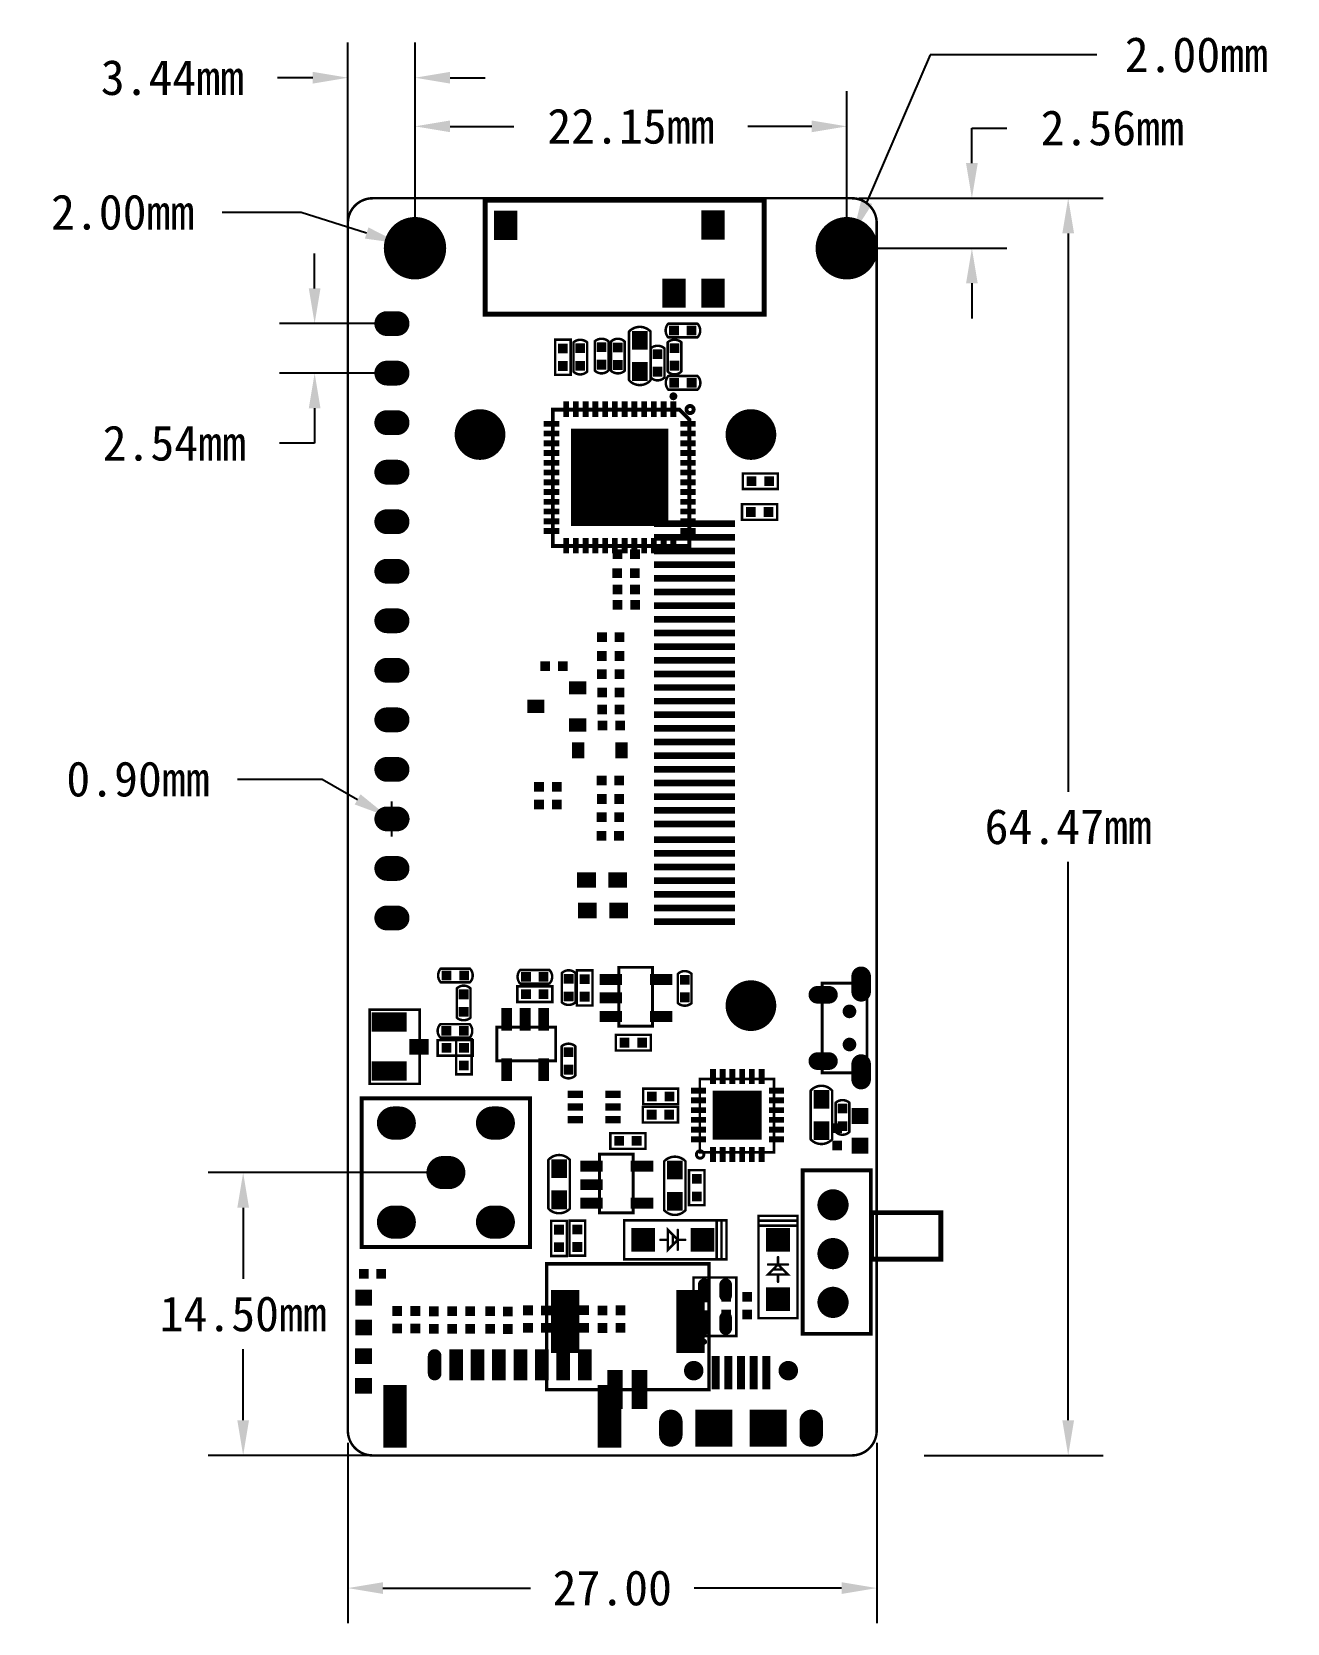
# Model space of a CAD drawing. Extents: x -41.3 to 23.1, y -33.6 to 48.
import ezdxf

# ---------------------------------------------------------------- set-up
doc = ezdxf.new("R2010")
doc.units = 0
doc.header["$MEASUREMENT"] = 0
for name, color, linetype in [('BOARD_OUTLINE_00', 254, 'Continuous'), ('DRIL_NPLTE_THRU_01', 3, 'Continuous'), ('DRIL_NPLTE_THRU_04', 16, 'Continuous'), ('DRIL_PLTE_THRU_01', 3, 'Continuous'), ('DRIL_PLTE_THRU_04', 16, 'Continuous'), ('DRIL_SYMBOL', 254, 'Continuous'), ('PADS_BOT', 1, 'Continuous'), ('PADS_INNER', 96, 'Continuous'), ('PADS_TOP', 96, 'Continuous'), ('PART_BOT_2DLINE_00', 130, 'Continuous'), ('PART_TOP_2DLINE_00', 254, 'Continuous'), ('PART_TOP_2DLINE_01', 254, 'Continuous'), ('PART_TOP_2DLINE_126', 254, 'Continuous')]:
    doc.layers.add(name, color=color, linetype=linetype)
doc.dimstyles.get("Standard").update_dxf_attribs({"dimscale": 10, "dimtxt": 0.18, "dimasz": 0.18, "dimexe": 0.18, "dimexo": 0.0625, "dimgap": 0.09, "dimtad": 0, "dimtih": 1, "dimtoh": 1, "dimdec": 4, "dimzin": 0, "dimdsep": 46, "dimtxsty": 'Standard', "dimcen": 0.09, "dimadec": 0, "dimazin": 0, "dimtfac": 1, "dimtdec": 4, "dimtofl": 0, "dimtmove": 0, "dimatfit": 3, "dimfxl": 1, "dimtolj": 1, "dimtzin": 0, "dimarcsym": 0})

msp = doc.modelspace()

# ---------------------------------------------------------------- blocks, each defined once
blk = doc.blocks.new('SMOOTH_0$127')
at = {"const_width": 0.0635}
blk.add_lwpolyline([(-0.03175, 0, 1), (0.03175, 0, 1)], format="xyb", close=True, dxfattribs=at)
blk = doc.blocks.new('BOARD_41')
at = {"layer": 'BOARD_OUTLINE_00', "const_width": 0.127}
blk.add_lwpolyline([(1.6256, -4.0386, -0.4142136), (2.8956, -2.7686), (27.4828, -2.7686, -0.4142136), (28.7528, -4.0386), (28.7528, -65.9638, -0.4142136), (27.4828, -67.2338), (2.8956, -67.2338, -0.4142136), (1.6256, -65.9638)], format="xyb", close=True, dxfattribs=at)
at = {"layer": 'BOARD_OUTLINE_00'}
for p in [(2.8956, -2.7686), (1.6256, -4.0386)]:
    blk.add_blockref('SMOOTH_0$127', p, dxfattribs=at)
blk = doc.blocks.new('DRIL_HOLE_0')
blk.add_lwpolyline([(0, 0, 1), (0, 0, 1)], format="xyb", close=True)
blk = doc.blocks.new('PAD_0')
blk.add_lwpolyline([(0, 0), (0, 0)])
blk = doc.blocks.new('PAD_2')
at = {"const_width": 0.34}
blk.add_lwpolyline([(-2.08, 0), (2.08, 0)], dxfattribs=at)
blk = doc.blocks.new('STK_BOT_142')
at = {"layer": 'DRIL_NPLTE_THRU_01'}
blk.add_blockref('DRIL_HOLE_0', (0, 0), dxfattribs=at)
at = {"layer": 'DRIL_NPLTE_THRU_04'}
blk.add_blockref('DRIL_HOLE_0', (0, 0), dxfattribs=at)
at = {"layer": 'PADS_BOT'}
blk.add_blockref('PAD_2', (0, 0), dxfattribs=at)
at = {"layer": 'PADS_INNER'}
blk.add_blockref('PAD_0', (0, 0), dxfattribs=at)
at = {"layer": 'PADS_TOP'}
blk.add_blockref('PAD_0', (0, 0), dxfattribs=at)
blk = doc.blocks.new('DRIL_SYMBOL_2$6')
at = {"layer": 'DRIL_SYMBOL', "const_width": 0.0508}
for points in [[(-0.254, 0), (0.254, 0)], [(0, -0.254), (0, 0.254)]]:
    blk.add_lwpolyline(points, dxfattribs=at)
blk = doc.blocks.new('DRIL_HOLE_2$6')
at = {"const_width": 1.3}
blk.add_lwpolyline([(-0.65, 0, 1), (0.65, 0, 1)], format="xyb", close=True, dxfattribs=at)
blk.add_blockref('DRIL_SYMBOL_2$6', (0, 0))
blk = doc.blocks.new('PAD_3')
at = {"const_width": 1.3}
blk.add_lwpolyline([(0, -0.65, 1), (0, 0.65, 1)], format="xyb", close=True, dxfattribs=at)
blk = doc.blocks.new('STK_BOT_143')
at = {"layer": 'DRIL_NPLTE_THRU_01'}
blk.add_blockref('DRIL_HOLE_2$6', (0, 0), dxfattribs=at)
at = {"layer": 'DRIL_NPLTE_THRU_04'}
blk.add_blockref('DRIL_HOLE_2$6', (0, 0), dxfattribs=at)
at = {"layer": 'PADS_BOT'}
blk.add_blockref('PAD_3', (0, 0), dxfattribs=at)
at = {"layer": 'PADS_INNER'}
blk.add_blockref('PAD_3', (0, 0), dxfattribs=at)
at = {"layer": 'PADS_TOP'}
blk.add_blockref('PAD_3', (0, 0), dxfattribs=at)
blk = doc.blocks.new('SYM_BOT_25')
for name, p in [('STK_BOT_143', (-2.8956, 4.572)), ('STK_BOT_143', (11, 4.572)), ('STK_BOT_142', (0, 0)), ('STK_BOT_142', (0, -0.7)), ('STK_BOT_142', (0, -1.4)), ('STK_BOT_142', (0, -2.1)), ('STK_BOT_142', (0, -2.8)), ('STK_BOT_142', (0, -3.5)), ('STK_BOT_142', (0, -4.2)), ('STK_BOT_142', (0, -4.9)), ('STK_BOT_142', (0, -5.6)), ('STK_BOT_142', (0, -6.3)), ('STK_BOT_142', (0, -7)), ('STK_BOT_142', (0, -7.7)), ('STK_BOT_142', (0, -8.4)), ('STK_BOT_142', (0, -9.1)), ('STK_BOT_142', (0, -9.8)), ('STK_BOT_142', (0, -10.5)), ('STK_BOT_142', (0, -11.2)), ('STK_BOT_142', (0, -11.9)), ('STK_BOT_142', (0, -12.6)), ('STK_BOT_142', (0, -13.3)), ('STK_BOT_142', (0, -14)), ('STK_BOT_142', (0, -14.7)), ('STK_BOT_142', (0, -15.4)), ('STK_BOT_142', (0, -16.2)), ('STK_BOT_142', (0, -16.9)), ('STK_BOT_142', (0, -17.6)), ('STK_BOT_142', (0, -18.3)), ('STK_BOT_142', (0, -19)), ('STK_BOT_142', (0, -19.7)), ('STK_BOT_142', (0, -20.4)), ('STK_BOT_143', (-2.8956, -24.7142))]:
    blk.add_blockref(name, p)
blk = doc.blocks.new('PART_BOT_1')
blk.add_blockref('SYM_BOT_25', (0, 0))
blk = doc.blocks.new('PAD_7')
blk.add_lwpolyline([(0, 0, 1), (0, 0, 1)], format="xyb", close=True)
blk = doc.blocks.new('PAD_8')
at = {"const_width": 0.8128}
blk.add_lwpolyline([(-0.4318, 0), (0.4318, 0)], dxfattribs=at)
blk = doc.blocks.new('STK_BOT_14')
at = {"layer": 'DRIL_PLTE_THRU_01'}
blk.add_blockref('DRIL_HOLE_0', (0, 0), dxfattribs=at)
at = {"layer": 'DRIL_PLTE_THRU_04'}
blk.add_blockref('DRIL_HOLE_0', (0, 0), dxfattribs=at)
at = {"layer": 'PADS_BOT', "rotation": 90}
blk.add_blockref('PAD_8', (0, 0), dxfattribs=at)
at = {"layer": 'PADS_INNER'}
blk.add_blockref('PAD_7', (0, 0), dxfattribs=at)
at = {"layer": 'PADS_TOP'}
blk.add_blockref('PAD_7', (0, 0), dxfattribs=at)
blk = doc.blocks.new('SYM_BOT_6')
for p in [(-0.762, 0), (0.762, 0)]:
    blk.add_blockref('STK_BOT_14', p)
blk = doc.blocks.new('PART_BOT_3')
blk.add_blockref('SYM_BOT_6', (0, 0))
blk = doc.blocks.new('PAD_9')
at = {"const_width": 0.5}
blk.add_lwpolyline([(-0.25, 0), (0.25, 0)], dxfattribs=at)
blk = doc.blocks.new('STK_BOT_4')
at = {"layer": 'DRIL_PLTE_THRU_01'}
blk.add_blockref('DRIL_HOLE_0', (0, 0), dxfattribs=at)
at = {"layer": 'DRIL_PLTE_THRU_04'}
blk.add_blockref('DRIL_HOLE_0', (0, 0), dxfattribs=at)
at = {"layer": 'PADS_BOT'}
blk.add_blockref('PAD_9', (0, 0), dxfattribs=at)
at = {"layer": 'PADS_INNER'}
blk.add_blockref('PAD_7', (0, 0), dxfattribs=at)
at = {"layer": 'PADS_TOP'}
blk.add_blockref('PAD_7', (0, 0), dxfattribs=at)
blk = doc.blocks.new('SYM_BOT_9')
for p in [(-0.448, 0.008), (0.452, 0.008)]:
    blk.add_blockref('STK_BOT_4', p)
blk = doc.blocks.new('PART_BOT_4')
blk.add_blockref('SYM_BOT_9', (0, 0))
blk = doc.blocks.new('PAD_10')
at = {"const_width": 0.37}
blk.add_lwpolyline([(-0.39, 0), (0.39, 0)], dxfattribs=at)
blk = doc.blocks.new('STK_BOT_23')
at = {"layer": 'DRIL_PLTE_THRU_01'}
blk.add_blockref('DRIL_HOLE_0', (0, 0), dxfattribs=at)
at = {"layer": 'DRIL_PLTE_THRU_04'}
blk.add_blockref('DRIL_HOLE_0', (0, 0), dxfattribs=at)
at = {"layer": 'PADS_BOT', "rotation": 90}
blk.add_blockref('PAD_10', (0, 0), dxfattribs=at)
at = {"layer": 'PADS_INNER'}
blk.add_blockref('PAD_7', (0, 0), dxfattribs=at)
at = {"layer": 'PADS_TOP'}
blk.add_blockref('PAD_7', (0, 0), dxfattribs=at)
blk = doc.blocks.new('SYM_BOT_10')
for p in [(0.50347, 2.31694), (1.15347, 2.31694), (1.80347, 2.31694), (0.50347, 0.38903), (1.15347, 0.38903), (1.80347, 0.38903)]:
    blk.add_blockref('STK_BOT_23', p)
blk = doc.blocks.new('PART_BOT_6')
blk.add_blockref('SYM_BOT_10', (0, 0))
blk = doc.blocks.new('PART_BOT_11')
blk.add_blockref('SYM_BOT_9', (0, 0))
blk = doc.blocks.new('PART_BOT_12')
blk.add_blockref('SYM_BOT_9', (0, 0))
blk = doc.blocks.new('PART_BOT_15')
blk.add_blockref('SYM_BOT_9', (0, 0))
blk = doc.blocks.new('SYM_BOT_3')
for p in [(-0.445, 0.003), (0.455, 0.003)]:
    blk.add_blockref('STK_BOT_4', p)
blk = doc.blocks.new('PART_BOT_16')
blk.add_blockref('SYM_BOT_3', (0, 0))
blk = doc.blocks.new('PAD_13')
at = {"const_width": 0.68}
blk.add_lwpolyline([(-0.44, 0), (0.44, 0)], dxfattribs=at)
blk = doc.blocks.new('STK_BOT_17')
at = {"layer": 'DRIL_PLTE_THRU_01'}
blk.add_blockref('DRIL_HOLE_0', (0, 0), dxfattribs=at)
at = {"layer": 'DRIL_PLTE_THRU_04'}
blk.add_blockref('DRIL_HOLE_0', (0, 0), dxfattribs=at)
at = {"layer": 'PADS_BOT'}
blk.add_blockref('PAD_13', (0, 0), dxfattribs=at)
at = {"layer": 'PADS_INNER'}
blk.add_blockref('PAD_7', (0, 0), dxfattribs=at)
at = {"layer": 'PADS_TOP'}
blk.add_blockref('PAD_7', (0, 0), dxfattribs=at)
blk = doc.blocks.new('SYM_BOT_8')
for p in [(0.43317, 2.42503), (2.57832, 1.47658), (0.43317, 0.51642)]:
    blk.add_blockref('STK_BOT_17', p)
blk = doc.blocks.new('PART_BOT_17')
blk.add_blockref('SYM_BOT_8', (0, 0))
blk = doc.blocks.new('PART_BOT_18')
blk.add_blockref('SYM_BOT_9', (0, 0))
blk = doc.blocks.new('PART_BOT_19')
blk.add_blockref('SYM_BOT_6', (0, 0))
blk = doc.blocks.new('PART_BOT_21')
blk.add_blockref('SYM_BOT_6', (0, 0))
blk = doc.blocks.new('PART_BOT_22')
blk.add_blockref('SYM_BOT_9', (0, 0))
blk = doc.blocks.new('PART_BOT_23')
blk.add_blockref('SYM_BOT_9', (0, 0))
blk = doc.blocks.new('PART_BOT_24')
blk.add_blockref('SYM_BOT_9', (0, 0))
blk = doc.blocks.new('PART_BOT_25')
blk.add_blockref('SYM_BOT_9', (0, 0))
blk = doc.blocks.new('PART_BOT_26')
blk.add_blockref('SYM_BOT_9', (0, 0))
blk = doc.blocks.new('PART_BOT_27')
blk.add_blockref('SYM_BOT_3', (0, 0))
blk = doc.blocks.new('PART_BOT_28')
blk.add_blockref('SYM_BOT_9', (0, 0))
blk = doc.blocks.new('PART_BOT_29')
blk.add_blockref('SYM_BOT_9', (0, 0))
blk = doc.blocks.new('PART_BOT_30')
blk.add_blockref('SYM_BOT_9', (0, 0))
blk = doc.blocks.new('PART_BOT_31')
blk.add_blockref('SYM_BOT_9', (0, 0))
blk = doc.blocks.new('PART_BOT_33')
blk.add_blockref('SYM_BOT_9', (0, 0))
blk = doc.blocks.new('PART_BOT_34')
blk.add_blockref('SYM_BOT_9', (0, 0))
blk = doc.blocks.new('PART_BOT_35')
blk.add_blockref('SYM_BOT_9', (0, 0))
blk = doc.blocks.new('PART_BOT_37')
blk.add_blockref('SYM_BOT_9', (0, 0))
blk = doc.blocks.new('PART_BODY_BOT_24')
at = {"layer": 'PART_BOT_2DLINE_00', "const_width": 0.127}
blk.add_lwpolyline([(-1.5, -1.1), (-1.5, 1.1), (1.5, 1.1), (1.5, -1.1)], close=True, dxfattribs=at)
blk.add_lwpolyline([(-1.878, -0.541, 1), (-1.723, -0.541, 1)], format="xyb", close=True, dxfattribs=at)
at = {"layer": 'PART_BOT_2DLINE_00'}
for p in [(-1.5, 1.1), (1.5, 1.1), (-1.5, -1.1), (1.5, -1.1)]:
    blk.add_blockref('SMOOTH_0$127', p, dxfattribs=at)
blk = doc.blocks.new('PAD_15')
at = {"const_width": 0.325}
blk.add_lwpolyline([(-0.275, -0.1625), (0.275, -0.1625, 1), (0.275, 0.1625), (-0.275, 0.1625, 1)], format="xyb", close=True, dxfattribs=at)
blk = doc.blocks.new('STK_BOT_214')
at = {"layer": 'DRIL_PLTE_THRU_01'}
blk.add_blockref('DRIL_HOLE_0', (0, 0), dxfattribs=at)
at = {"layer": 'DRIL_PLTE_THRU_04'}
blk.add_blockref('DRIL_HOLE_0', (0, 0), dxfattribs=at)
at = {"layer": 'PADS_BOT'}
blk.add_blockref('PAD_15', (0, 0), dxfattribs=at)
at = {"layer": 'PADS_INNER'}
blk.add_blockref('PAD_7', (0, 0), dxfattribs=at)
at = {"layer": 'PADS_TOP'}
blk.add_blockref('PAD_7', (0, 0), dxfattribs=at)
blk = doc.blocks.new('SYM_BOT_18')
for name, p in [('PART_BODY_BOT_24', (0, 0)), ('STK_BOT_214', (-0.85, 0.55)), ('STK_BOT_214', (0.85, 0.55)), ('STK_BOT_214', (-0.85, -0.55)), ('STK_BOT_214', (0.85, -0.55))]:
    blk.add_blockref(name, p)
blk = doc.blocks.new('PART_BOT_38')
blk.add_blockref('SYM_BOT_18', (0, 0))
blk = doc.blocks.new('PAD_16')
at = {"const_width": 0.35}
blk.add_lwpolyline([(-0.45, -0.175), (0.45, -0.175, 1), (0.45, 0.175), (-0.45, 0.175, 1)], format="xyb", close=True, dxfattribs=at)
blk = doc.blocks.new('STK_BOT_145')
at = {"layer": 'DRIL_PLTE_THRU_01'}
blk.add_blockref('DRIL_HOLE_0', (0, 0), dxfattribs=at)
at = {"layer": 'DRIL_PLTE_THRU_04'}
blk.add_blockref('DRIL_HOLE_0', (0, 0), dxfattribs=at)
at = {"layer": 'PADS_BOT', "rotation": 90}
blk.add_blockref('PAD_16', (0, 0), dxfattribs=at)
at = {"layer": 'PADS_INNER'}
blk.add_blockref('PAD_7', (0, 0), dxfattribs=at)
at = {"layer": 'PADS_TOP'}
blk.add_blockref('PAD_7', (0, 0), dxfattribs=at)
blk = doc.blocks.new('PAD_17')
at = {"const_width": 0.7}
blk.add_lwpolyline([(-0.8, 0), (0.8, 0)], dxfattribs=at)
blk = doc.blocks.new('STK_BOT_144')
at = {"layer": 'DRIL_PLTE_THRU_01'}
blk.add_blockref('DRIL_HOLE_0', (0, 0), dxfattribs=at)
at = {"layer": 'DRIL_PLTE_THRU_04'}
blk.add_blockref('DRIL_HOLE_0', (0, 0), dxfattribs=at)
at = {"layer": 'PADS_BOT', "rotation": 90}
blk.add_blockref('PAD_17', (0, 0), dxfattribs=at)
at = {"layer": 'PADS_INNER'}
blk.add_blockref('PAD_7', (0, 0), dxfattribs=at)
at = {"layer": 'PADS_TOP'}
blk.add_blockref('PAD_7', (0, 0), dxfattribs=at)
blk = doc.blocks.new('PAD_18')
at = {"const_width": 1.2}
blk.add_lwpolyline([(-1.6, 0), (1.6, 0)], dxfattribs=at)
blk = doc.blocks.new('STK_BOT_221')
at = {"layer": 'DRIL_PLTE_THRU_01'}
blk.add_blockref('DRIL_HOLE_0', (0, 0), dxfattribs=at)
at = {"layer": 'DRIL_PLTE_THRU_04'}
blk.add_blockref('DRIL_HOLE_0', (0, 0), dxfattribs=at)
at = {"layer": 'PADS_BOT', "rotation": 90}
blk.add_blockref('PAD_18', (0, 0), dxfattribs=at)
at = {"layer": 'PADS_INNER'}
blk.add_blockref('PAD_7', (0, 0), dxfattribs=at)
at = {"layer": 'PADS_TOP'}
blk.add_blockref('PAD_7', (0, 0), dxfattribs=at)
blk = doc.blocks.new('SYM_BOT_23')
for name, p in [('STK_BOT_144', (1.27, 2.6416)), ('STK_BOT_144', (2.37, 2.6416)), ('STK_BOT_144', (3.47, 2.6416)), ('STK_BOT_144', (4.57, 2.6416)), ('STK_BOT_144', (5.67, 2.6416)), ('STK_BOT_144', (6.77, 2.6416)), ('STK_BOT_144', (7.87, 2.6416)), ('STK_BOT_145', (8.969892, 2.641572)), ('STK_BOT_221', (0, 0)), ('STK_BOT_221', (11, 0))]:
    blk.add_blockref(name, p)
blk = doc.blocks.new('PART_BOT_39')
blk.add_blockref('SYM_BOT_23', (0, 0))
blk = doc.blocks.new('PART_BOT_41')
blk.add_blockref('SYM_BOT_9', (0, 0))
blk = doc.blocks.new('PART_BOT_42')
blk.add_blockref('SYM_BOT_9', (0, 0))
blk = doc.blocks.new('PART_BOT_43')
blk.add_blockref('SYM_BOT_9', (0, 0))
blk = doc.blocks.new('PAD_21')
at = {"const_width": 0.399}
blk.add_lwpolyline([(-0.85, 0), (0.85, 0)], dxfattribs=at)
blk = doc.blocks.new('STK_BOT_7')
at = {"layer": 'DRIL_NPLTE_THRU_01'}
blk.add_blockref('DRIL_HOLE_0', (0, 0), dxfattribs=at)
at = {"layer": 'DRIL_NPLTE_THRU_04'}
blk.add_blockref('DRIL_HOLE_0', (0, 0), dxfattribs=at)
at = {"layer": 'PADS_BOT', "rotation": 90}
blk.add_blockref('PAD_21', (0, 0), dxfattribs=at)
at = {"layer": 'PADS_INNER'}
blk.add_blockref('PAD_7', (0, 0), dxfattribs=at)
at = {"layer": 'PADS_TOP'}
blk.add_blockref('PAD_7', (0, 0), dxfattribs=at)
blk = doc.blocks.new('DRIL_SYMBOL_0$7')
at = {"layer": 'DRIL_SYMBOL', "const_width": 0.0508}
for points in [[(-0.254, 0), (0.254, 0)], [(0, -0.254), (0, 0.254)]]:
    blk.add_lwpolyline(points, dxfattribs=at)
blk = doc.blocks.new('DRIL_HOLE_0$7')
at = {"const_width": 0.35}
blk.add_lwpolyline([(-0.175, 0, 1), (0.175, 0, 1)], format="xyb", close=True, dxfattribs=at)
blk.add_blockref('DRIL_SYMBOL_0$7', (0, 0))
blk = doc.blocks.new('PAD_22')
at = {"const_width": 0.5}
blk.add_lwpolyline([(0, -0.25), (0, -0.25, 1), (0, 0.25), (0, 0.25, 1)], format="xyb", close=True, dxfattribs=at)
blk = doc.blocks.new('STK_BOT_346')
at = {"layer": 'DRIL_PLTE_THRU_01'}
blk.add_blockref('DRIL_HOLE_0$7', (0, 0), dxfattribs=at)
at = {"layer": 'DRIL_PLTE_THRU_04'}
blk.add_blockref('DRIL_HOLE_0$7', (0, 0), dxfattribs=at)
at = {"layer": 'PADS_BOT'}
blk.add_blockref('PAD_22', (0, 0), dxfattribs=at)
at = {"layer": 'PADS_INNER'}
blk.add_blockref('PAD_22', (0, 0), dxfattribs=at)
at = {"layer": 'PADS_TOP'}
blk.add_blockref('PAD_22', (0, 0), dxfattribs=at)
blk = doc.blocks.new('PAD_23')
at = {"const_width": 1.9}
blk.add_lwpolyline([(-0.95, 0), (0.95, 0)], dxfattribs=at)
blk = doc.blocks.new('STK_BOT_9')
at = {"layer": 'DRIL_NPLTE_THRU_01'}
blk.add_blockref('DRIL_HOLE_0', (0, 0), dxfattribs=at)
at = {"layer": 'DRIL_NPLTE_THRU_04'}
blk.add_blockref('DRIL_HOLE_0', (0, 0), dxfattribs=at)
at = {"layer": 'PADS_BOT', "rotation": 90}
blk.add_blockref('PAD_23', (0, 0), dxfattribs=at)
at = {"layer": 'PADS_INNER'}
blk.add_blockref('PAD_7', (0, 0), dxfattribs=at)
at = {"layer": 'PADS_TOP'}
blk.add_blockref('PAD_7', (0, 0), dxfattribs=at)
blk = doc.blocks.new('PAD_24')
at = {"const_width": 1.9}
blk.add_lwpolyline([(-0.95, 0), (0.95, 0)], dxfattribs=at)
blk = doc.blocks.new('STK_BOT_10')
at = {"layer": 'DRIL_NPLTE_THRU_01'}
blk.add_blockref('DRIL_HOLE_0', (0, 0), dxfattribs=at)
at = {"layer": 'DRIL_NPLTE_THRU_04'}
blk.add_blockref('DRIL_HOLE_0', (0, 0), dxfattribs=at)
at = {"layer": 'PADS_BOT'}
blk.add_blockref('PAD_24', (0, 0), dxfattribs=at)
at = {"layer": 'PADS_INNER'}
blk.add_blockref('PAD_7', (0, 0), dxfattribs=at)
at = {"layer": 'PADS_TOP'}
blk.add_blockref('PAD_7', (0, 0), dxfattribs=at)
blk = doc.blocks.new('DRIL_SLOT_0001900047000000900')
at = {"const_width": 0.25}
blk.add_lwpolyline([(0.125, -0.35), (0.125, 0.35, 1), (-0.125, 0.35), (-0.125, -0.35, 1)], format="xyb", close=True, dxfattribs=at)
blk = doc.blocks.new('PAD_25')
at = {"const_width": 0.6}
blk.add_lwpolyline([(-0.35, -0.3), (0.35, -0.3, 1), (0.35, 0.3), (-0.35, 0.3, 1)], format="xyb", close=True, dxfattribs=at)
blk = doc.blocks.new('STK_BOT_11')
at = {"layer": 'DRIL_PLTE_THRU_01'}
blk.add_blockref('DRIL_SLOT_0001900047000000900', (0, 0), dxfattribs=at)
at = {"layer": 'DRIL_PLTE_THRU_04'}
blk.add_blockref('DRIL_SLOT_0001900047000000900', (0, 0), dxfattribs=at)
at = {"layer": 'PADS_BOT', "rotation": 90}
blk.add_blockref('PAD_25', (0, 0), dxfattribs=at)
at = {"layer": 'PADS_INNER', "rotation": 90}
blk.add_blockref('PAD_25', (0, 0), dxfattribs=at)
at = {"layer": 'PADS_TOP', "rotation": 90}
blk.add_blockref('PAD_25', (0, 0), dxfattribs=at)
blk = doc.blocks.new('SYM_BOT_5')
for name, p in [('STK_BOT_346', (-2.425, 2.95)), ('STK_BOT_7', (-1.29997, 2.85)), ('STK_BOT_7', (-0.64999, 2.85)), ('STK_BOT_7', (0, 2.85)), ('STK_BOT_7', (0.64999, 2.85)), ('STK_BOT_7', (1.29997, 2.85)), ('STK_BOT_346', (2.425, 2.95)), ('STK_BOT_9', (-1.4, 0)), ('STK_BOT_11', (-3.6, 0)), ('STK_BOT_10', (1.4, 0)), ('STK_BOT_11', (3.6, 0))]:
    blk.add_blockref(name, p)
blk = doc.blocks.new('PART_BOT_44')
blk.add_blockref('SYM_BOT_5', (0, 0))
blk = doc.blocks.new('PART_BOT_55')
blk.add_blockref('SYM_BOT_3', (0, 0))
blk = doc.blocks.new('PART_BOT_56')
blk.add_blockref('SYM_BOT_3', (0, 0))
blk = doc.blocks.new('PART_BOT_57')
blk.add_blockref('SYM_BOT_3', (0, 0))
blk = doc.blocks.new('PART_BOT_58')
blk.add_blockref('SYM_BOT_3', (0, 0))
blk = doc.blocks.new('PART_BOT_59')
blk.add_blockref('SYM_BOT_9', (0, 0))
blk = doc.blocks.new('PART_BOT_60')
blk.add_blockref('SYM_BOT_3', (0, 0))
blk = doc.blocks.new('PART_BOT_61')
blk.add_blockref('SYM_BOT_9', (0, 0))
blk = doc.blocks.new('PART_BOT_62')
blk.add_blockref('SYM_BOT_9', (0, 0))
blk = doc.blocks.new('PART_BOT_63')
blk.add_blockref('SYM_BOT_9', (0, 0))
blk = doc.blocks.new('PART_BOT_64')
blk.add_blockref('SYM_BOT_9', (0, 0))
blk = doc.blocks.new('PART_BOT_65')
blk.add_blockref('SYM_BOT_9', (0, 0))
blk = doc.blocks.new('PART_BOT_66')
blk.add_blockref('SYM_BOT_9', (0, 0))
blk = doc.blocks.new('PART_BOT_67')
blk.add_blockref('SYM_BOT_9', (0, 0))
blk = doc.blocks.new('PAD_27')
at = {"const_width": 0.8}
blk.add_lwpolyline([(-0.48, 0), (0.48, 0)], dxfattribs=at)
blk = doc.blocks.new('STK_BOT_138')
at = {"layer": 'DRIL_PLTE_THRU_01'}
blk.add_blockref('DRIL_HOLE_0', (0, 0), dxfattribs=at)
at = {"layer": 'DRIL_PLTE_THRU_04'}
blk.add_blockref('DRIL_HOLE_0', (0, 0), dxfattribs=at)
at = {"layer": 'PADS_BOT'}
blk.add_blockref('PAD_27', (0, 0), dxfattribs=at)
at = {"layer": 'PADS_INNER'}
blk.add_blockref('PAD_7', (0, 0), dxfattribs=at)
at = {"layer": 'PADS_TOP'}
blk.add_blockref('PAD_7', (0, 0), dxfattribs=at)
blk = doc.blocks.new('SYM_BOT_15')
for p in [(-0.812, -0.009), (0.788, -0.009)]:
    blk.add_blockref('STK_BOT_138', p)
blk = doc.blocks.new('PART_BOT_68')
blk.add_blockref('SYM_BOT_15', (0, 0))
blk = doc.blocks.new('PART_BOT_69')
blk.add_blockref('SYM_BOT_15', (0, 0))
blk = doc.blocks.new('PAD_28')
at = {"const_width": 0.63}
blk.add_lwpolyline([(-0.415, 0), (0.415, 0)], dxfattribs=at)
blk = doc.blocks.new('STK_BOT_216')
at = {"layer": 'DRIL_PLTE_THRU_01'}
blk.add_blockref('DRIL_HOLE_0', (0, 0), dxfattribs=at)
at = {"layer": 'DRIL_PLTE_THRU_04'}
blk.add_blockref('DRIL_HOLE_0', (0, 0), dxfattribs=at)
at = {"layer": 'PADS_BOT', "rotation": 90}
blk.add_blockref('PAD_28', (0, 0), dxfattribs=at)
at = {"layer": 'PADS_INNER'}
blk.add_blockref('PAD_7', (0, 0), dxfattribs=at)
at = {"layer": 'PADS_TOP'}
blk.add_blockref('PAD_7', (0, 0), dxfattribs=at)
blk = doc.blocks.new('SYM_BOT_21')
for p in [(-1.127, -0.009), (1.103, -0.009)]:
    blk.add_blockref('STK_BOT_216', p)
blk = doc.blocks.new('PART_BOT_70')
blk.add_blockref('SYM_BOT_21', (0, 0))
blk = doc.blocks.new('SMOOTH_0$254')
at = {"const_width": 0.127}
blk.add_lwpolyline([(-0.0635, 0, 1), (0.0635, 0, 1)], format="xyb", close=True, dxfattribs=at)
blk = doc.blocks.new('SMOOTH_0$2')
at = {"const_width": 0.1}
blk.add_lwpolyline([(-0.05, 0, 1), (0.05, 0, 1)], format="xyb", close=True, dxfattribs=at)
blk = doc.blocks.new('PART_BODY_TOP_34')
at = {"layer": 'PART_TOP_2DLINE_01'}
for points, const_width in [([(0.28, 5.53), (-2.1, 5.53), (-2.1, 1.98), (0.28, 1.98)], 0.254), ([(-4.2672, -1.5564), (-4.2672, 1.94), (4.1148, 1.94), (4.1148, -1.5564)], 0.2)]:
    blk.add_lwpolyline(points, close=True, dxfattribs=dict(at, const_width=const_width))
for name, p in [('SMOOTH_0$254', (-2.1, 5.53)), ('SMOOTH_0$254', (0.28, 5.53)), ('SMOOTH_0$2', (-4.2672, 1.94)), ('SMOOTH_0$254', (-2.1, 1.98)), ('SMOOTH_0$254', (0.28, 1.98)), ('SMOOTH_0$2', (4.1148, 1.94)), ('SMOOTH_0$2', (-4.2672, -1.5564)), ('SMOOTH_0$2', (4.1148, -1.5564))]:
    blk.add_blockref(name, p, dxfattribs=at)
blk = doc.blocks.new('DRIL_SYMBOL_0$8')
at = {"layer": 'DRIL_SYMBOL', "const_width": 0.0508}
for points in [[(-0.254, 0), (0.254, 0)], [(0, -0.254), (0, 0.254)]]:
    blk.add_lwpolyline(points, dxfattribs=at)
blk = doc.blocks.new('DRIL_HOLE_0$8')
at = {"const_width": 0.4}
blk.add_lwpolyline([(-0.2, 0, 1), (0.2, 0, 1)], format="xyb", close=True, dxfattribs=at)
blk.add_blockref('DRIL_SYMBOL_0$8', (0, 0))
blk = doc.blocks.new('PAD_19')
at = {"const_width": 0.8}
blk.add_lwpolyline([(0, -0.4, 1), (0, 0.4, 1)], format="xyb", close=True, dxfattribs=at)
blk = doc.blocks.new('PAD_20')
at = {"const_width": 0.65}
blk.add_lwpolyline([(-0.15, -0.325), (0.15, -0.325, 1), (0.15, 0.325), (-0.15, 0.325, 1)], format="xyb", close=True, dxfattribs=at)
blk = doc.blocks.new('STK_TOP_319')
at = {"layer": 'DRIL_PLTE_THRU_01'}
blk.add_blockref('DRIL_HOLE_0$8', (0, 0), dxfattribs=at)
at = {"layer": 'DRIL_PLTE_THRU_04'}
blk.add_blockref('DRIL_HOLE_0$8', (0, 0), dxfattribs=at)
at = {"layer": 'PADS_BOT'}
blk.add_blockref('PAD_19', (0, 0), dxfattribs=at)
at = {"layer": 'PADS_INNER'}
blk.add_blockref('PAD_19', (0, 0), dxfattribs=at)
at = {"layer": 'PADS_TOP', "rotation": 90}
blk.add_blockref('PAD_20', (0, 0), dxfattribs=at)
blk = doc.blocks.new('SYM_TOP_28')
for name, p in [('PART_BODY_TOP_34', (0, 0)), ('STK_TOP_319', (-2.5, 0)), ('STK_TOP_319', (0, 0)), ('STK_TOP_319', (2.5, 0))]:
    blk.add_blockref(name, p)
blk = doc.blocks.new('PART_BODY_TOP_21')
at = {"layer": 'PART_TOP_2DLINE_126', "const_width": 0.127}
blk.add_lwpolyline([(1.238, -0.559, 0.432739), (1.238, 0.541), (-1.262, 0.541, 0.450467), (-1.262, -0.559)], format="xyb", close=True, dxfattribs=at)
at = {"layer": 'PART_TOP_2DLINE_126'}
for p in [(-1.262, 0.541), (1.238, 0.541), (-1.262, -0.559), (1.238, -0.559)]:
    blk.add_blockref('SMOOTH_0$127', p, dxfattribs=at)
blk = doc.blocks.new('STK_TOP_138')
at = {"layer": 'DRIL_PLTE_THRU_01'}
blk.add_blockref('DRIL_HOLE_0', (0, 0), dxfattribs=at)
at = {"layer": 'DRIL_PLTE_THRU_04'}
blk.add_blockref('DRIL_HOLE_0', (0, 0), dxfattribs=at)
at = {"layer": 'PADS_BOT'}
blk.add_blockref('PAD_7', (0, 0), dxfattribs=at)
at = {"layer": 'PADS_INNER'}
blk.add_blockref('PAD_7', (0, 0), dxfattribs=at)
at = {"layer": 'PADS_TOP'}
blk.add_blockref('PAD_27', (0, 0), dxfattribs=at)
blk = doc.blocks.new('SYM_TOP_15')
for name, p in [('STK_TOP_138', (-0.812, -0.009)), ('PART_BODY_TOP_21', (0, 0)), ('STK_TOP_138', (0.788, -0.009))]:
    blk.add_blockref(name, p)
blk = doc.blocks.new('PART_BODY_TOP_1')
at = {"layer": 'PART_TOP_2DLINE_126', "const_width": 0.127}
blk.add_lwpolyline([(0.755, -0.347, 0.414214), (0.755, 0.353), (-0.745, 0.353, 0.373387), (-0.745, -0.347)], format="xyb", close=True, dxfattribs=at)
at = {"layer": 'PART_TOP_2DLINE_126'}
for p in [(-0.745, 0.353), (0.755, 0.353), (-0.745, -0.347), (0.755, -0.347)]:
    blk.add_blockref('SMOOTH_0$127', p, dxfattribs=at)
blk = doc.blocks.new('STK_TOP_4')
at = {"layer": 'DRIL_PLTE_THRU_01'}
blk.add_blockref('DRIL_HOLE_0', (0, 0), dxfattribs=at)
at = {"layer": 'DRIL_PLTE_THRU_04'}
blk.add_blockref('DRIL_HOLE_0', (0, 0), dxfattribs=at)
at = {"layer": 'PADS_BOT'}
blk.add_blockref('PAD_7', (0, 0), dxfattribs=at)
at = {"layer": 'PADS_INNER'}
blk.add_blockref('PAD_7', (0, 0), dxfattribs=at)
at = {"layer": 'PADS_TOP'}
blk.add_blockref('PAD_9', (0, 0), dxfattribs=at)
blk = doc.blocks.new('SYM_TOP_3')
for name, p in [('STK_TOP_4', (-0.445, 0.003)), ('PART_BODY_TOP_1', (0, 0)), ('STK_TOP_4', (0.455, 0.003))]:
    blk.add_blockref(name, p)
blk = doc.blocks.new('SMOOTH_0$199898')
at = {"const_width": 0.099949}
blk.add_lwpolyline([(-0.049974, 0, 1), (0.049974, 0, 1)], format="xyb", close=True, dxfattribs=at)
blk = doc.blocks.new('PART_BODY_TOP_23')
at = {"layer": 'PART_TOP_2DLINE_01', "const_width": 0.199898}
for points in [[(-3.662962, 3.6068, 1), (-3.296638, 3.6068, 1)], [(-4.0584, 2.753, 1), (-4.2616, 2.753, 1)]]:
    blk.add_lwpolyline(points, format="xyb", close=True, dxfattribs=at)
blk.add_lwpolyline([(-3.4774, -3.4318), (-3.4774, 3.0602), (-2.9694, 3.5682), (3.5226, 3.5682), (3.5226, -3.4318)], close=True, dxfattribs=at)
for points in [[(-0.35, 1.229), (-0.35, -0.041)], [(-0.985, 0.594), (0.285, 0.594)]]:
    blk.add_lwpolyline(points, dxfattribs=at)
at = {"layer": 'PART_TOP_2DLINE_01'}
for p in [(-2.9694, 3.5682), (3.5226, 3.5682), (-3.4774, 3.0602), (-0.35, 1.229), (-0.985, 0.594), (-0.35, -0.041), (0.285, 0.594), (-3.4774, -3.4318), (3.5226, -3.4318)]:
    blk.add_blockref('SMOOTH_0$199898', p, dxfattribs=at)
blk = doc.blocks.new('PAD_11')
at = {"const_width": 0.3}
blk.add_lwpolyline([(-0.4, 0), (0.4, 0)], dxfattribs=at)
blk = doc.blocks.new('STK_TOP_172')
at = {"layer": 'DRIL_PLTE_THRU_01'}
blk.add_blockref('DRIL_HOLE_0', (0, 0), dxfattribs=at)
at = {"layer": 'DRIL_PLTE_THRU_04'}
blk.add_blockref('DRIL_HOLE_0', (0, 0), dxfattribs=at)
at = {"layer": 'PADS_BOT'}
blk.add_blockref('PAD_7', (0, 0), dxfattribs=at)
at = {"layer": 'PADS_INNER'}
blk.add_blockref('PAD_7', (0, 0), dxfattribs=at)
at = {"layer": 'PADS_TOP'}
blk.add_blockref('PAD_11', (0, 0), dxfattribs=at)
blk = doc.blocks.new('STK_TOP_171')
at = {"layer": 'DRIL_PLTE_THRU_01'}
blk.add_blockref('DRIL_HOLE_0', (0, 0), dxfattribs=at)
at = {"layer": 'DRIL_PLTE_THRU_04'}
blk.add_blockref('DRIL_HOLE_0', (0, 0), dxfattribs=at)
at = {"layer": 'PADS_BOT'}
blk.add_blockref('PAD_7', (0, 0), dxfattribs=at)
at = {"layer": 'PADS_INNER'}
blk.add_blockref('PAD_7', (0, 0), dxfattribs=at)
at = {"layer": 'PADS_TOP', "rotation": 90}
blk.add_blockref('PAD_11', (0, 0), dxfattribs=at)
blk = doc.blocks.new('PAD_12')
at = {"const_width": 5}
blk.add_lwpolyline([(-2.5, 0), (2.5, 0)], dxfattribs=at)
blk = doc.blocks.new('STK_TOP_173')
at = {"layer": 'DRIL_PLTE_THRU_01'}
blk.add_blockref('DRIL_HOLE_0', (0, 0), dxfattribs=at)
at = {"layer": 'DRIL_PLTE_THRU_04'}
blk.add_blockref('DRIL_HOLE_0', (0, 0), dxfattribs=at)
at = {"layer": 'PADS_BOT'}
blk.add_blockref('PAD_7', (0, 0), dxfattribs=at)
at = {"layer": 'PADS_INNER'}
blk.add_blockref('PAD_7', (0, 0), dxfattribs=at)
at = {"layer": 'PADS_TOP'}
blk.add_blockref('PAD_12', (0, 0), dxfattribs=at)
blk = doc.blocks.new('SYM_TOP_17')
for name, p in [('PART_BODY_TOP_23', (0, 0)), ('STK_TOP_171', (-2.75, 3.5)), ('STK_TOP_171', (-2.25, 3.5)), ('STK_TOP_171', (-1.75, 3.5)), ('STK_TOP_171', (-1.25, 3.5)), ('STK_TOP_171', (-0.75, 3.5)), ('STK_TOP_171', (-0.25, 3.5)), ('STK_TOP_171', (0.25, 3.5)), ('STK_TOP_171', (0.75, 3.5)), ('STK_TOP_171', (1.25, 3.5)), ('STK_TOP_171', (1.75, 3.5)), ('STK_TOP_171', (2.25, 3.5)), ('STK_TOP_171', (2.75, 3.5)), ('STK_TOP_173', (0, 0)), ('STK_TOP_172', (-3.5, 2.75)), ('STK_TOP_172', (3.5, 2.75)), ('STK_TOP_172', (-3.5, 2.25)), ('STK_TOP_172', (-3.5, 1.75)), ('STK_TOP_172', (3.5, 2.25)), ('STK_TOP_172', (3.5, 1.75)), ('STK_TOP_172', (-3.5, 1.25)), ('STK_TOP_172', (-3.5, 0.75)), ('STK_TOP_172', (3.5, 1.25)), ('STK_TOP_172', (3.5, 0.75)), ('STK_TOP_172', (-3.5, 0.25)), ('STK_TOP_172', (3.5, 0.25)), ('STK_TOP_172', (-3.5, -0.25)), ('STK_TOP_172', (-3.5, -0.75)), ('STK_TOP_172', (3.5, -0.25)), ('STK_TOP_172', (3.5, -0.75)), ('STK_TOP_172', (-3.5, -1.25)), ('STK_TOP_172', (-3.5, -1.75)), ('STK_TOP_172', (3.5, -1.25)), ('STK_TOP_172', (3.5, -1.75)), ('STK_TOP_172', (-3.5, -2.25)), ('STK_TOP_172', (3.5, -2.25)), ('STK_TOP_172', (-3.5, -2.75)), ('STK_TOP_171', (-2.75, -3.5)), ('STK_TOP_171', (-2.25, -3.5)), ('STK_TOP_171', (-1.75, -3.5)), ('STK_TOP_171', (-1.25, -3.5)), ('STK_TOP_171', (-0.75, -3.5)), ('STK_TOP_171', (-0.25, -3.5)), ('STK_TOP_171', (0.25, -3.5)), ('STK_TOP_171', (0.75, -3.5)), ('STK_TOP_171', (1.25, -3.5)), ('STK_TOP_171', (1.75, -3.5)), ('STK_TOP_171', (2.25, -3.5)), ('STK_TOP_171', (2.75, -3.5)), ('STK_TOP_172', (3.5, -2.75))]:
    blk.add_blockref(name, p)
blk = doc.blocks.new('PART_BODY_TOP_7')
at = {"layer": 'PART_TOP_2DLINE_126', "const_width": 0.127}
blk.add_lwpolyline([(-0.898, 0.408), (-0.898, -0.392), (0.902, -0.392), (0.902, 0.408)], close=True, dxfattribs=at)
at = {"layer": 'PART_TOP_2DLINE_126'}
for p in [(-0.898, 0.408), (0.902, 0.408), (-0.898, -0.392), (0.902, -0.392)]:
    blk.add_blockref('SMOOTH_0$127', p, dxfattribs=at)
blk = doc.blocks.new('SYM_TOP_9')
for name, p in [('PART_BODY_TOP_7', (0, 0)), ('STK_TOP_4', (-0.448, 0.008)), ('STK_TOP_4', (0.452, 0.008))]:
    blk.add_blockref(name, p)
blk = doc.blocks.new('PART_BODY_TOP_18')
at = {"layer": 'PART_TOP_2DLINE_126', "const_width": 0.254}
blk.add_lwpolyline([(1.27, -2.6162), (-4.572, -2.6162), (-4.572, 11.684), (1.27, 11.684)], close=True, dxfattribs=at)
at = {"layer": 'PART_TOP_2DLINE_126'}
for p in [(-4.572, 11.684), (1.27, 11.684), (-4.572, -2.6162), (1.27, -2.6162)]:
    blk.add_blockref('SMOOTH_0$254', p, dxfattribs=at)
blk = doc.blocks.new('PAD_34')
at = {"const_width": 1.2}
blk.add_lwpolyline([(-0.75, 0), (0.75, 0)], dxfattribs=at)
blk = doc.blocks.new('STK_TOP_48')
at = {"layer": 'DRIL_NPLTE_THRU_01'}
blk.add_blockref('DRIL_HOLE_0', (0, 0), dxfattribs=at)
at = {"layer": 'DRIL_NPLTE_THRU_04'}
blk.add_blockref('DRIL_HOLE_0', (0, 0), dxfattribs=at)
at = {"layer": 'PADS_BOT'}
blk.add_blockref('PAD_0', (0, 0), dxfattribs=at)
at = {"layer": 'PADS_INNER'}
blk.add_blockref('PAD_0', (0, 0), dxfattribs=at)
at = {"layer": 'PADS_TOP'}
blk.add_blockref('PAD_34', (0, 0), dxfattribs=at)
blk = doc.blocks.new('SYM_TOP_12')
for name, p in [('PART_BODY_TOP_18', (0, 0)), ('STK_TOP_48', (-0.0254, 10.6426)), ('STK_TOP_48', (-3.5, 2)), ('STK_TOP_48', (-3.5, 0)), ('STK_TOP_48', (0, 0))]:
    blk.add_blockref(name, p)
blk = doc.blocks.new('DRIL_SYMBOL_2')
at = {"layer": 'DRIL_SYMBOL', "const_width": 0.0508}
for points in [[(-0.254, 0), (0.254, 0)], [(0, -0.254), (0, 0.254)]]:
    blk.add_lwpolyline(points, dxfattribs=at)
blk = doc.blocks.new('DRIL_HOLE_2')
at = {"const_width": 1}
blk.add_lwpolyline([(-0.5, 0, 1), (0.5, 0, 1)], format="xyb", close=True, dxfattribs=at)
blk.add_blockref('DRIL_SYMBOL_2', (0, 0))
blk = doc.blocks.new('PAD_39')
at = {"const_width": 1.6}
blk.add_lwpolyline([(0, -0.8, 1), (0, 0.8, 1)], format="xyb", close=True, dxfattribs=at)
blk = doc.blocks.new('STK_TOP_215')
at = {"layer": 'DRIL_PLTE_THRU_01'}
blk.add_blockref('DRIL_HOLE_2', (0, 0), dxfattribs=at)
at = {"layer": 'DRIL_PLTE_THRU_04'}
blk.add_blockref('DRIL_HOLE_2', (0, 0), dxfattribs=at)
at = {"layer": 'PADS_BOT'}
blk.add_blockref('PAD_39', (0, 0), dxfattribs=at)
at = {"layer": 'PADS_INNER'}
blk.add_blockref('PAD_39', (0, 0), dxfattribs=at)
at = {"layer": 'PADS_TOP'}
blk.add_blockref('PAD_39', (0, 0), dxfattribs=at)
blk = doc.blocks.new('SYM_TOP_20')
blk.add_blockref('STK_TOP_215', (-0.012, -0.009))
blk = doc.blocks.new('PART_BODY_TOP_22')
at = {"layer": 'PART_TOP_2DLINE_126', "const_width": 0.15}
blk.add_lwpolyline([(-3.498, 2.648, 1), (-3.882, 2.648, 1)], format="xyb", close=True, dxfattribs=at)
at = {"layer": 'PART_TOP_2DLINE_126', "const_width": 0.127}
blk.add_lwpolyline([(-3.581, 2.667), (-3.581, -1.143), (0.178, -1.143), (0.178, 2.667)], close=True, dxfattribs=at)
at = {"layer": 'PART_TOP_2DLINE_126'}
for p in [(-3.581, 2.667), (0.178, 2.667), (-3.581, -1.143), (0.178, -1.143)]:
    blk.add_blockref('SMOOTH_0$127', p, dxfattribs=at)
blk = doc.blocks.new('PAD_32')
at = {"const_width": 0.3}
blk.add_lwpolyline([(-0.385, 0), (0.385, 0)], dxfattribs=at)
blk = doc.blocks.new('STK_TOP_140')
at = {"layer": 'DRIL_PLTE_THRU_01'}
blk.add_blockref('DRIL_HOLE_0', (0, 0), dxfattribs=at)
at = {"layer": 'DRIL_PLTE_THRU_04'}
blk.add_blockref('DRIL_HOLE_0', (0, 0), dxfattribs=at)
at = {"layer": 'PADS_BOT'}
blk.add_blockref('PAD_7', (0, 0), dxfattribs=at)
at = {"layer": 'PADS_INNER'}
blk.add_blockref('PAD_7', (0, 0), dxfattribs=at)
at = {"layer": 'PADS_TOP'}
blk.add_blockref('PAD_32', (0, 0), dxfattribs=at)
blk = doc.blocks.new('STK_TOP_139')
at = {"layer": 'DRIL_PLTE_THRU_01'}
blk.add_blockref('DRIL_HOLE_0', (0, 0), dxfattribs=at)
at = {"layer": 'DRIL_PLTE_THRU_04'}
blk.add_blockref('DRIL_HOLE_0', (0, 0), dxfattribs=at)
at = {"layer": 'PADS_BOT'}
blk.add_blockref('PAD_7', (0, 0), dxfattribs=at)
at = {"layer": 'PADS_INNER'}
blk.add_blockref('PAD_7', (0, 0), dxfattribs=at)
at = {"layer": 'PADS_TOP', "rotation": 90}
blk.add_blockref('PAD_32', (0, 0), dxfattribs=at)
blk = doc.blocks.new('PAD_33')
at = {"const_width": 2.5}
blk.add_lwpolyline([(-1.25, 0), (1.25, 0)], dxfattribs=at)
blk = doc.blocks.new('STK_TOP_141')
at = {"layer": 'DRIL_PLTE_THRU_01'}
blk.add_blockref('DRIL_HOLE_0', (0, 0), dxfattribs=at)
at = {"layer": 'DRIL_PLTE_THRU_04'}
blk.add_blockref('DRIL_HOLE_0', (0, 0), dxfattribs=at)
at = {"layer": 'PADS_BOT'}
blk.add_blockref('PAD_7', (0, 0), dxfattribs=at)
at = {"layer": 'PADS_INNER'}
blk.add_blockref('PAD_7', (0, 0), dxfattribs=at)
at = {"layer": 'PADS_TOP'}
blk.add_blockref('PAD_33', (0, 0), dxfattribs=at)
blk = doc.blocks.new('SYM_TOP_16')
for name, p in [('PART_BODY_TOP_22', (0, 0)), ('STK_TOP_139', (-2.91549, 2.72758)), ('STK_TOP_139', (-2.41549, 2.72758)), ('STK_TOP_139', (-1.91549, 2.72758)), ('STK_TOP_139', (-1.41549, 2.72758)), ('STK_TOP_139', (-0.91549, 2.72758)), ('STK_TOP_139', (-0.41549, 2.72758)), ('STK_TOP_140', (-3.683, 1.99201)), ('STK_TOP_140', (-3.683, 1.49201)), ('STK_TOP_141', (-1.67222, 0.74878)), ('STK_TOP_140', (0.31596, 1.99201)), ('STK_TOP_140', (0.31596, 1.49201)), ('STK_TOP_140', (-3.683, 0.99201)), ('STK_TOP_140', (0.31596, 0.99201)), ('STK_TOP_140', (-3.683, 0.49201)), ('STK_TOP_140', (-3.683, -0.00799)), ('STK_TOP_140', (0.31596, 0.49201)), ('STK_TOP_140', (0.31596, -0.00799)), ('STK_TOP_140', (-3.683, -0.508)), ('STK_TOP_139', (-2.91549, -1.27138)), ('STK_TOP_139', (-2.41549, -1.27139)), ('STK_TOP_139', (-1.91549, -1.27138)), ('STK_TOP_139', (-1.41549, -1.27138)), ('STK_TOP_139', (-0.91549, -1.27138)), ('STK_TOP_139', (-0.41549, -1.27138)), ('STK_TOP_140', (0.31596, -0.50799))]:
    blk.add_blockref(name, p)
blk = doc.blocks.new('SMOOTH_0$1524')
at = {"const_width": 0.0762}
blk.add_lwpolyline([(-0.0381, 0, 1), (0.0381, 0, 1)], format="xyb", close=True, dxfattribs=at)
blk = doc.blocks.new('PART_BODY_TOP_32')
at = {"layer": 'PART_TOP_2DLINE_126', "const_width": 0.152}
blk.add_lwpolyline([(-2.3, 1.4), (2.3, 1.4), (2.3, -0.9), (-2.3, -0.9)], close=True, dxfattribs=at)
at = {"layer": 'PART_TOP_2DLINE_126'}
for p in [(-2.3, 1.4), (2.3, 1.4), (-2.3, -0.9), (2.3, -0.9)]:
    blk.add_blockref('SMOOTH_0$1524', p, dxfattribs=at)
blk = doc.blocks.new('PAD_29')
at = {"const_width": 0.5}
blk.add_lwpolyline([(-0.4, -0.25), (0.4, -0.25, 1), (0.4, 0.25), (-0.4, 0.25, 1)], format="xyb", close=True, dxfattribs=at)
blk = doc.blocks.new('STK_TOP_273')
at = {"layer": 'DRIL_PLTE_THRU_01'}
blk.add_blockref('DRIL_HOLE_0', (0, 0), dxfattribs=at)
at = {"layer": 'DRIL_PLTE_THRU_04'}
blk.add_blockref('DRIL_HOLE_0', (0, 0), dxfattribs=at)
at = {"layer": 'PADS_BOT'}
blk.add_blockref('PAD_7', (0, 0), dxfattribs=at)
at = {"layer": 'PADS_INNER'}
blk.add_blockref('PAD_7', (0, 0), dxfattribs=at)
at = {"layer": 'PADS_TOP'}
blk.add_blockref('PAD_29', (0, 0), dxfattribs=at)
blk = doc.blocks.new('PAD_30')
at = {"const_width": 0.45}
blk.add_lwpolyline([(-0.3, -0.225), (0.3, -0.225, 1), (0.3, 0.225), (-0.3, 0.225, 1)], format="xyb", close=True, dxfattribs=at)
blk = doc.blocks.new('STK_TOP_274')
at = {"layer": 'DRIL_PLTE_THRU_01'}
blk.add_blockref('DRIL_HOLE_0', (0, 0), dxfattribs=at)
at = {"layer": 'DRIL_PLTE_THRU_04'}
blk.add_blockref('DRIL_HOLE_0', (0, 0), dxfattribs=at)
at = {"layer": 'PADS_BOT'}
blk.add_blockref('PAD_7', (0, 0), dxfattribs=at)
at = {"layer": 'PADS_INNER'}
blk.add_blockref('PAD_7', (0, 0), dxfattribs=at)
at = {"layer": 'PADS_TOP', "rotation": 90}
blk.add_blockref('PAD_30', (0, 0), dxfattribs=at)
blk = doc.blocks.new('DRIL_SYMBOL_0$7000006667')
at = {"layer": 'DRIL_SYMBOL', "const_width": 0.0508}
for points in [[(-0.254, 0), (0.254, 0)], [(0, -0.254), (0, 0.254)]]:
    blk.add_lwpolyline(points, dxfattribs=at)
blk = doc.blocks.new('DRIL_HOLE_0$7000006667')
at = {"const_width": 0.35}
blk.add_lwpolyline([(-0.175, 0, 1), (0.175, 0, 1)], format="xyb", close=True, dxfattribs=at)
blk.add_blockref('DRIL_SYMBOL_0$7000006667', (0, 0))
blk = doc.blocks.new('PAD_31')
at = {"const_width": 0.35}
blk.add_lwpolyline([(0, -0.175, 1), (0, 0.175, 1)], format="xyb", close=True, dxfattribs=at)
blk = doc.blocks.new('STK_TOP_275')
at = {"layer": 'DRIL_NPLTE_THRU_01'}
blk.add_blockref('DRIL_HOLE_0$7000006667', (0, 0), dxfattribs=at)
at = {"layer": 'DRIL_NPLTE_THRU_04'}
blk.add_blockref('DRIL_HOLE_0$7000006667', (0, 0), dxfattribs=at)
at = {"layer": 'PADS_BOT'}
blk.add_blockref('PAD_31', (0, 0), dxfattribs=at)
at = {"layer": 'PADS_INNER'}
blk.add_blockref('PAD_31', (0, 0), dxfattribs=at)
at = {"layer": 'PADS_TOP'}
blk.add_blockref('PAD_31', (0, 0), dxfattribs=at)
blk = doc.blocks.new('SYM_TOP_26')
for name, p in [('STK_TOP_274', (-1.7, 1.35)), ('STK_TOP_274', (1.7, 1.35)), ('PART_BODY_TOP_32', (0, 0)), ('STK_TOP_275', (-0.85, 0)), ('STK_TOP_275', (0.85, 0)), ('STK_TOP_273', (-2.25, -0.6)), ('STK_TOP_273', (2.25, -0.6))]:
    blk.add_blockref(name, p)
blk = doc.blocks.new('SMOOTH_0$150114')
at = {"const_width": 0.075057}
blk.add_lwpolyline([(-0.037528, 0, 1), (0.037528, 0, 1)], format="xyb", close=True, dxfattribs=at)
blk = doc.blocks.new('PART_BODY_TOP_9')
at = {"layer": 'PART_TOP_2DLINE_126', "const_width": 0.15}
blk.add_lwpolyline([(0.999, 3.005), (2.725, 3.005), (2.725, -0.012), (0.999, -0.012)], close=True, dxfattribs=at)
at = {"layer": 'PART_TOP_2DLINE_126'}
for p in [(0.999, 3.005), (2.725, 3.005), (0.999, -0.012), (2.725, -0.012)]:
    blk.add_blockref('SMOOTH_0$150114', p, dxfattribs=at)
blk = doc.blocks.new('PAD_26')
at = {"const_width": 0.56}
blk.add_lwpolyline([(-0.575, 0), (0.575, 0)], dxfattribs=at)
blk = doc.blocks.new('STK_TOP_25')
at = {"layer": 'DRIL_PLTE_THRU_01'}
blk.add_blockref('DRIL_HOLE_0', (0, 0), dxfattribs=at)
at = {"layer": 'DRIL_PLTE_THRU_04'}
blk.add_blockref('DRIL_HOLE_0', (0, 0), dxfattribs=at)
at = {"layer": 'PADS_BOT'}
blk.add_blockref('PAD_7', (0, 0), dxfattribs=at)
at = {"layer": 'PADS_INNER'}
blk.add_blockref('PAD_7', (0, 0), dxfattribs=at)
at = {"layer": 'PADS_TOP'}
blk.add_blockref('PAD_26', (0, 0), dxfattribs=at)
blk = doc.blocks.new('SYM_TOP_11')
for name, p in [('STK_TOP_25', (0.59044, 2.38864)), ('PART_BODY_TOP_9', (0, 0)), ('STK_TOP_25', (3.17391, 2.38864)), ('STK_TOP_25', (0.59044, 1.43864)), ('STK_TOP_25', (0.59044, 0.48864)), ('STK_TOP_25', (3.17391, 0.48864))]:
    blk.add_blockref(name, p)
blk = doc.blocks.new('DRIL_SYMBOL_0$899998')
at = {"layer": 'DRIL_SYMBOL', "const_width": 0.0508}
for points in [[(-0.254, 0), (0.254, 0)], [(0, -0.254), (0, 0.254)]]:
    blk.add_lwpolyline(points, dxfattribs=at)
blk = doc.blocks.new('DRIL_HOLE_0$899998')
at = {"const_width": 0.45}
blk.add_lwpolyline([(-0.225, 0, 1), (0.225, 0, 1)], format="xyb", close=True, dxfattribs=at)
blk.add_blockref('DRIL_SYMBOL_0$899998', (0, 0))
blk = doc.blocks.new('PAD_38')
at = {"const_width": 0.635}
blk.add_lwpolyline([(-0.265, -0.318), (0.265, -0.318, 1), (0.265, 0.318), (-0.265, 0.318, 1)], format="xyb", close=True, dxfattribs=at)
blk = doc.blocks.new('STK_TOP_305')
at = {"layer": 'DRIL_PLTE_THRU_01'}
blk.add_blockref('DRIL_HOLE_0$899998', (0, 0), dxfattribs=at)
at = {"layer": 'DRIL_PLTE_THRU_04'}
blk.add_blockref('DRIL_HOLE_0$899998', (0, 0), dxfattribs=at)
at = {"layer": 'PADS_BOT', "rotation": 90}
blk.add_blockref('PAD_38', (0, 0), dxfattribs=at)
at = {"layer": 'PADS_INNER', "rotation": 90}
blk.add_blockref('PAD_38', (0, 0), dxfattribs=at)
at = {"layer": 'PADS_TOP', "rotation": 90}
blk.add_blockref('PAD_38', (0, 0), dxfattribs=at)
blk = doc.blocks.new('SYM_TOP_13')
for p in [(0, 0), (2.54, 0), (5.08, 0), (7.62, 0), (10.16, 0), (12.7, 0), (15.24, 0), (17.78, 0), (20.32, 0), (22.86, 0), (25.4, 0), (27.94, 0), (30.48, 0)]:
    blk.add_blockref('STK_TOP_305', p)
blk = doc.blocks.new('SMOOTH_0$1778')
at = {"const_width": 0.0889}
blk.add_lwpolyline([(-0.04445, 0, 1), (0.04445, 0, 1)], format="xyb", close=True, dxfattribs=at)
blk = doc.blocks.new('PART_BODY_TOP_5')
at = {"layer": 'PART_TOP_2DLINE_126', "const_width": 0.1778}
blk.add_lwpolyline([(-2.9516, 0.44483), (3.5, 0.44483), (3.5, -7.88637), (-2.9516, -7.88637)], close=True, dxfattribs=at)
at = {"layer": 'PART_TOP_2DLINE_126'}
for p in [(-2.9516, 0.44483), (3.5, 0.44483), (-2.9516, -7.88637), (3.5, -7.88637)]:
    blk.add_blockref('SMOOTH_0$1778', p, dxfattribs=at)
blk = doc.blocks.new('PAD_4')
blk.add_lwpolyline([(0, 0), (0, 0)])
blk = doc.blocks.new('PAD_5')
at = {"const_width": 0.8}
blk.add_lwpolyline([(-1, 0), (1, 0)], dxfattribs=at)
blk = doc.blocks.new('STK_TOP_61')
at = {"layer": 'DRIL_NPLTE_THRU_01'}
blk.add_blockref('DRIL_HOLE_0', (0, 0), dxfattribs=at)
at = {"layer": 'DRIL_NPLTE_THRU_04'}
blk.add_blockref('DRIL_HOLE_0', (0, 0), dxfattribs=at)
at = {"layer": 'PADS_BOT'}
blk.add_blockref('PAD_4', (0, 0), dxfattribs=at)
at = {"layer": 'PADS_INNER'}
blk.add_blockref('PAD_4', (0, 0), dxfattribs=at)
at = {"layer": 'PADS_TOP'}
blk.add_blockref('PAD_5', (0, 0), dxfattribs=at)
blk = doc.blocks.new('PAD_6')
at = {"const_width": 1.45}
blk.add_lwpolyline([(-1.615, 0), (1.615, 0)], dxfattribs=at)
blk = doc.blocks.new('STK_TOP_15')
at = {"layer": 'DRIL_NPLTE_THRU_01'}
blk.add_blockref('DRIL_HOLE_0', (0, 0), dxfattribs=at)
at = {"layer": 'DRIL_NPLTE_THRU_04'}
blk.add_blockref('DRIL_HOLE_0', (0, 0), dxfattribs=at)
at = {"layer": 'PADS_BOT'}
blk.add_blockref('PAD_4', (0, 0), dxfattribs=at)
at = {"layer": 'PADS_INNER'}
blk.add_blockref('PAD_4', (0, 0), dxfattribs=at)
at = {"layer": 'PADS_TOP'}
blk.add_blockref('PAD_6', (0, 0), dxfattribs=at)
blk = doc.blocks.new('SYM_TOP_7')
for name, p in [('PART_BODY_TOP_5', (0, 0)), ('STK_TOP_15', (0, -0.508)), ('STK_TOP_61', (3.5, -3.13117)), ('STK_TOP_61', (3.5, -4.38117)), ('STK_TOP_15', (0, -6.9342))]:
    blk.add_blockref(name, p)
blk = doc.blocks.new('PART_BODY_TOP_2')
at = {"layer": 'PART_TOP_2DLINE_00', "const_width": 0.127}
blk.add_lwpolyline([(2.75, 1), (-2.5, 1), (-2.5, -1), (2.75, -1)], close=True, dxfattribs=at)
for points in [[(2.25, 1), (2.25, -1)], [(2.5, 1), (2.5, -1)], [(-0.254, 0), (-0.635, 0)], [(0.254, 0), (-0.254, 0.508), (-0.254, -0.508), (0.254, 0)], [(0, 0.254), (0, -0.254)], [(0.254, 0.508), (0.254, -0.508)], [(0.635, 0), (0.254, 0)]]:
    blk.add_lwpolyline(points, dxfattribs=at)
at = {"layer": 'PART_TOP_2DLINE_00'}
for p in [(-2.5, 1), (2.25, 1), (2.5, 1), (2.75, 1), (-0.635, 0), (-0.254, 0.508), (-0.254, 0), (0, 0.254), (0.254, 0.508), (0.254, 0), (0.254, 0), (0.254, 0), (0.635, 0), (-0.254, -0.508), (0, -0.254), (0.254, -0.508), (-2.5, -1), (2.25, -1), (2.5, -1), (2.75, -1)]:
    blk.add_blockref('SMOOTH_0$127', p, dxfattribs=at)
blk = doc.blocks.new('PAD_14')
at = {"const_width": 1.2192}
blk.add_lwpolyline([(-0.6096, 0), (0.6096, 0)], dxfattribs=at)
blk = doc.blocks.new('STK_TOP_6')
at = {"layer": 'DRIL_PLTE_THRU_01'}
blk.add_blockref('DRIL_HOLE_0', (0, 0), dxfattribs=at)
at = {"layer": 'DRIL_PLTE_THRU_04'}
blk.add_blockref('DRIL_HOLE_0', (0, 0), dxfattribs=at)
at = {"layer": 'PADS_BOT'}
blk.add_blockref('PAD_7', (0, 0), dxfattribs=at)
at = {"layer": 'PADS_INNER'}
blk.add_blockref('PAD_7', (0, 0), dxfattribs=at)
at = {"layer": 'PADS_TOP'}
blk.add_blockref('PAD_14', (0, 0), dxfattribs=at)
blk = doc.blocks.new('SYM_TOP_4')
for name, p in [('PART_BODY_TOP_2', (0, 0)), ('STK_TOP_6', (-1.524, 0)), ('STK_TOP_6', (1.524, 0))]:
    blk.add_blockref(name, p)
blk = doc.blocks.new('PART_BODY_TOP_33')
at = {"layer": 'PART_TOP_2DLINE_126', "const_width": 0.127}
blk.add_lwpolyline([(-0.762, 3.2004), (1.8034, 3.2004), (1.8034, -0.6096), (-0.762, -0.6096)], close=True, dxfattribs=at)
at = {"layer": 'PART_TOP_2DLINE_126'}
for p in [(-0.762, 3.2004), (1.8034, 3.2004), (-0.762, -0.6096), (1.8034, -0.6096)]:
    blk.add_blockref('SMOOTH_0$127', p, dxfattribs=at)
blk = doc.blocks.new('PAD_35')
at = {"const_width": 0.8}
blk.add_lwpolyline([(-0.5, 0), (0.5, 0)], dxfattribs=at)
blk = doc.blocks.new('STK_TOP_136')
at = {"layer": 'DRIL_PLTE_THRU_01'}
blk.add_blockref('DRIL_HOLE_0', (0, 0), dxfattribs=at)
at = {"layer": 'DRIL_PLTE_THRU_04'}
blk.add_blockref('DRIL_HOLE_0', (0, 0), dxfattribs=at)
at = {"layer": 'PADS_BOT'}
blk.add_blockref('PAD_7', (0, 0), dxfattribs=at)
at = {"layer": 'PADS_INNER'}
blk.add_blockref('PAD_7', (0, 0), dxfattribs=at)
at = {"layer": 'PADS_TOP'}
blk.add_blockref('PAD_35', (0, 0), dxfattribs=at)
blk = doc.blocks.new('PAD_36')
at = {"const_width": 1}
blk.add_lwpolyline([(-0.9, 0), (0.9, 0)], dxfattribs=at)
blk = doc.blocks.new('STK_TOP_137')
at = {"layer": 'DRIL_PLTE_THRU_01'}
blk.add_blockref('DRIL_HOLE_0', (0, 0), dxfattribs=at)
at = {"layer": 'DRIL_PLTE_THRU_04'}
blk.add_blockref('DRIL_HOLE_0', (0, 0), dxfattribs=at)
at = {"layer": 'PADS_BOT'}
blk.add_blockref('PAD_7', (0, 0), dxfattribs=at)
at = {"layer": 'PADS_INNER'}
blk.add_blockref('PAD_7', (0, 0), dxfattribs=at)
at = {"layer": 'PADS_TOP'}
blk.add_blockref('PAD_36', (0, 0), dxfattribs=at)
blk = doc.blocks.new('SYM_TOP_27')
for name, p in [('PART_BODY_TOP_33', (0, 0)), ('STK_TOP_137', (0.798, 2.541)), ('STK_TOP_136', (-0.732, 1.301)), ('STK_TOP_137', (0.798, 0.021))]:
    blk.add_blockref(name, p)
blk = doc.blocks.new('PART_BODY_TOP_30')
at = {"layer": 'PART_TOP_2DLINE_01', "const_width": 0.2}
blk.add_lwpolyline([(-4.318, 3.81), (-4.318, -3.81), (4.318, -3.81), (4.318, 3.81)], close=True, dxfattribs=at)
at = {"layer": 'PART_TOP_2DLINE_01'}
for p in [(-4.318, 3.81), (4.318, 3.81), (-4.318, -3.81), (4.318, -3.81)]:
    blk.add_blockref('SMOOTH_0$2', p, dxfattribs=at)
blk = doc.blocks.new('DRIL_SYMBOL_1$35')
at = {"layer": 'DRIL_SYMBOL', "const_width": 0.0508}
for points in [[(-0.254, 0), (0.254, 0)], [(0, -0.254), (0, 0.254)]]:
    blk.add_lwpolyline(points, dxfattribs=at)
blk = doc.blocks.new('DRIL_HOLE_1$35')
at = {"const_width": 0.675}
blk.add_lwpolyline([(-0.3375, 0, 1), (0.3375, 0, 1)], format="xyb", close=True, dxfattribs=at)
blk.add_blockref('DRIL_SYMBOL_1$35', (0, 0))
blk = doc.blocks.new('PAD_37')
at = {"const_width": 0.85}
blk.add_lwpolyline([(-0.15, -0.425), (0.15, -0.425, 1), (0.15, 0.425), (-0.15, 0.425, 1)], format="xyb", close=True, dxfattribs=at)
blk = doc.blocks.new('STK_TOP_265')
at = {"layer": 'DRIL_PLTE_THRU_01'}
blk.add_blockref('DRIL_HOLE_1$35', (0, 0), dxfattribs=at)
at = {"layer": 'DRIL_PLTE_THRU_04'}
blk.add_blockref('DRIL_HOLE_1$35', (0, 0), dxfattribs=at)
at = {"layer": 'PADS_BOT'}
blk.add_blockref('PAD_37', (0, 0), dxfattribs=at)
at = {"layer": 'PADS_INNER'}
blk.add_blockref('PAD_37', (0, 0), dxfattribs=at)
at = {"layer": 'PADS_TOP'}
blk.add_blockref('PAD_37', (0, 0), dxfattribs=at)
blk = doc.blocks.new('SYM_TOP_24')
for name, p in [('PART_BODY_TOP_30', (0, 0)), ('STK_TOP_265', (-2.54, 2.54)), ('STK_TOP_265', (2.54, 2.54)), ('STK_TOP_265', (0, 0)), ('STK_TOP_265', (-2.54, -2.54)), ('STK_TOP_265', (2.54, -2.54))]:
    blk.add_blockref(name, p)
blk = doc.blocks.new('*D296')
at = {"color": 0, "linetype": 'Continuous', "lineweight": -2, "transparency": 16777216}
for p, q in [((-25.121, -24.374), (-25.121, -33.621)), ((2.007, -24.374), (2.007, -33.621)), ((-23.321, -31.821), (-15.757, -31.821)), ((0.207, -31.821), (-7.357, -31.821))]:
    blk.add_line(p, q, dxfattribs=at)
at = {"color": 0, "linetype": 'Continuous', "transparency": 16777216}
for points in [[(-23.321, -31.521), (-23.321, -32.121), (-25.121, -31.821)], [(0.207, -31.521), (0.207, -32.121), (2.007, -31.821)]]:
    blk.add_solid(points, dxfattribs=at)
at = {"layer": 'Defpoints', "color": 0, "linetype": 'Continuous', "transparency": 16777216}
for p in [(-25.121, -23.749), (2.007, -23.749), (2.007, -31.821)]:
    blk.add_point(p, dxfattribs=at)
at = {"color": 0, "linetype": 'Continuous', "transparency": 16777216, "insert": (-11.557, -31.821), "char_height": 1.8, "attachment_point": 5}
blk.add_mtext('\\A1;27.00', dxfattribs=at)
blk = doc.blocks.new('*D298')
at = {"color": 0, "linetype": 'Continuous', "lineweight": -2, "transparency": 16777216}
for p, q in [((-21.676, 37.509), (-21.676, 44.933)), ((0.473, 37.509), (0.473, 44.933)), ((-19.876, 43.133), (-16.602, 43.133)), ((-1.327, 43.133), (-4.602, 43.133))]:
    blk.add_line(p, q, dxfattribs=at)
at = {"color": 0, "linetype": 'Continuous', "transparency": 16777216}
for points in [[(-19.876, 43.433), (-19.876, 42.833), (-21.676, 43.133)], [(-1.327, 43.433), (-1.327, 42.833), (0.473, 43.133)]]:
    blk.add_solid(points, dxfattribs=at)
at = {"layer": 'Defpoints', "color": 0, "linetype": 'Continuous', "transparency": 16777216}
for p in [(0.473, 43.133), (-21.676, 36.884), (0.473, 36.884)]:
    blk.add_point(p, dxfattribs=at)
at = {"color": 0, "linetype": 'Continuous', "transparency": 16777216, "insert": (-10.602, 43.133), "char_height": 1.8, "attachment_point": 5}
blk.add_mtext('\\A1;22.15mm', dxfattribs=at)
blk = doc.blocks.new('*D299')
at = {"color": 0, "linetype": 'Continuous', "lineweight": -2, "transparency": 16777216}
for p, q in [((6.89, 41.246), (6.89, 43.046)), ((6.89, 43.046), (8.69, 43.046)), ((1.098, 39.446), (8.69, 39.446)), ((1.098, 36.884), (8.69, 36.884)), ((6.89, 35.084), (6.89, 33.284))]:
    blk.add_line(p, q, dxfattribs=at)
at = {"color": 0, "linetype": 'Continuous', "transparency": 16777216}
for points in [[(6.59, 41.246), (7.19, 41.246), (6.89, 39.446)], [(6.59, 35.084), (7.19, 35.084), (6.89, 36.884)]]:
    blk.add_solid(points, dxfattribs=at)
at = {"layer": 'Defpoints', "color": 0, "linetype": 'Continuous', "transparency": 16777216}
for p in [(0.473, 39.446), (6.89, 39.446), (0.473, 36.884)]:
    blk.add_point(p, dxfattribs=at)
at = {"color": 0, "linetype": 'Continuous', "transparency": 16777216, "insert": (14.09, 43.046), "char_height": 1.8, "attachment_point": 5}
blk.add_mtext('\\A1;2.56mm', dxfattribs=at)
blk = doc.blocks.new('*D300')
at = {"color": 0, "linetype": 'Continuous', "lineweight": -2, "transparency": 16777216}
for p, q in [((-25.121, 37.509), (-25.121, 47.427)), ((-21.676, 37.509), (-21.676, 47.427)), ((-26.921, 45.627), (-28.721, 45.627)), ((-19.876, 45.627), (-18.076, 45.627))]:
    blk.add_line(p, q, dxfattribs=at)
at = {"color": 0, "linetype": 'Continuous', "transparency": 16777216}
for points in [[(-26.921, 45.927), (-26.921, 45.327), (-25.121, 45.627)], [(-19.876, 45.927), (-19.876, 45.327), (-21.676, 45.627)]]:
    blk.add_solid(points, dxfattribs=at)
at = {"layer": 'Defpoints', "color": 0, "linetype": 'Continuous', "transparency": 16777216}
for p in [(-25.121, 45.627), (-25.121, 36.884), (-21.676, 36.884)]:
    blk.add_point(p, dxfattribs=at)
at = {"color": 0, "linetype": 'Continuous', "transparency": 16777216, "insert": (-34.121, 45.627), "char_height": 1.8, "attachment_point": 5}
blk.add_mtext('\\A1;3.44mm', dxfattribs=at)
blk = doc.blocks.new('*D301')
at = {"color": 0, "linetype": 'Continuous', "lineweight": -2, "transparency": 16777216}
for p, q in [((-26.824, 34.82), (-26.824, 36.62)), ((-23.485, 33.02), (-28.624, 33.02)), ((-23.485, 30.48), (-28.624, 30.48)), ((-26.824, 28.68), (-26.824, 26.88)), ((-26.824, 26.88), (-28.624, 26.88))]:
    blk.add_line(p, q, dxfattribs=at)
at = {"color": 0, "linetype": 'Continuous', "transparency": 16777216}
for points in [[(-27.124, 34.82), (-26.524, 34.82), (-26.824, 33.02)], [(-27.124, 28.68), (-26.524, 28.68), (-26.824, 30.48)]]:
    blk.add_solid(points, dxfattribs=at)
at = {"layer": 'Defpoints', "color": 0, "linetype": 'Continuous', "transparency": 16777216}
for p in [(-22.86, 33.02), (-26.824, 30.48), (-22.86, 30.48)]:
    blk.add_point(p, dxfattribs=at)
at = {"color": 0, "linetype": 'Continuous', "transparency": 16777216, "insert": (-34.024, 26.88), "char_height": 1.8, "attachment_point": 5}
blk.add_mtext('\\A1;2.54mm', dxfattribs=at)
blk = doc.blocks.new('*D303')
at = {"color": 0, "linetype": 'Continuous', "lineweight": -2, "transparency": 16777216}
for p, q in [((4.439, 39.446), (13.63, 39.446)), ((11.83, 37.646), (11.83, 9.014)), ((11.83, -23.219), (11.83, 5.414)), ((4.439, -25.019), (13.63, -25.019))]:
    blk.add_line(p, q, dxfattribs=at)
at = {"color": 0, "linetype": 'Continuous', "transparency": 16777216}
for points in [[(11.53, 37.646), (12.13, 37.646), (11.83, 39.446)], [(11.53, -23.219), (12.13, -23.219), (11.83, -25.019)]]:
    blk.add_solid(points, dxfattribs=at)
at = {"layer": 'Defpoints', "color": 0, "linetype": 'Continuous', "transparency": 16777216}
for p in [(3.814, 39.446), (3.814, -25.019), (11.83, -25.019)]:
    blk.add_point(p, dxfattribs=at)
at = {"color": 0, "linetype": 'Continuous', "transparency": 16777216, "insert": (11.83, 7.214), "char_height": 1.8, "attachment_point": 5}
blk.add_mtext('\\A1;64.47mm', dxfattribs=at)
blk = doc.blocks.new('*D304')
at = {"color": 0, "linetype": 'Continuous', "lineweight": -2, "transparency": 16777216}
for p, q in [((-20.716, -10.516), (-32.29, -10.516)), ((-30.49, -12.316), (-30.49, -15.967)), ((-30.49, -23.219), (-30.49, -19.567)), ((-20.716, -25.019), (-32.29, -25.019))]:
    blk.add_line(p, q, dxfattribs=at)
at = {"color": 0, "linetype": 'Continuous', "transparency": 16777216}
for points in [[(-30.79, -12.316), (-30.19, -12.316), (-30.49, -10.516)], [(-30.79, -23.219), (-30.19, -23.219), (-30.49, -25.019)]]:
    blk.add_solid(points, dxfattribs=at)
at = {"layer": 'Defpoints', "color": 0, "linetype": 'Continuous', "transparency": 16777216}
for p in [(-20.091, -10.516), (-30.49, -25.019), (-20.091, -25.019)]:
    blk.add_point(p, dxfattribs=at)
at = {"color": 0, "linetype": 'Continuous', "transparency": 16777216, "insert": (-30.49, -17.767), "char_height": 1.8, "attachment_point": 5}
blk.add_mtext('\\A1;14.50mm', dxfattribs=at)
blk = doc.blocks.new('*D308')
at = {"color": 0, "linetype": 'Continuous', "lineweight": -2, "transparency": 16777216}
for p, q in [((-31.572, 38.726), (-27.522, 38.726)), ((-27.522, 38.726), (-24.156, 37.665)), ((-21.676, 35.984), (-21.676, 37.784)), ((-22.576, 36.884), (-20.776, 36.884))]:
    blk.add_line(p, q, dxfattribs=at)
at = {"color": 0, "linetype": 'Continuous', "transparency": 16777216}
blk.add_solid([(-24.066, 37.951), (-24.246, 37.379), (-22.439, 37.124)], dxfattribs=at)
at = {"layer": 'Defpoints', "color": 0, "linetype": 'Continuous', "transparency": 16777216}
for p in [(-22.439, 37.124), (-20.913, 36.643)]:
    blk.add_point(p, dxfattribs=at)
at = {"color": 0, "linetype": 'Continuous', "transparency": 16777216, "insert": (-36.672, 38.726), "char_height": 1.8, "attachment_point": 5}
blk.add_mtext('\\A1;2.00mm', dxfattribs=at)
blk = doc.blocks.new('*D309')
at = {"color": 0, "linetype": 'Continuous', "lineweight": -2, "transparency": 16777216}
for p, q in [((4.753, 46.799), (1.503, 39.271)), ((13.303, 46.799), (4.753, 46.799)), ((0.473, 35.984), (0.473, 37.784)), ((-0.427, 36.884), (1.373, 36.884))]:
    blk.add_line(p, q, dxfattribs=at)
at = {"color": 0, "linetype": 'Continuous', "transparency": 16777216}
blk.add_solid([(1.228, 39.39), (1.779, 39.152), (0.79, 37.618)], dxfattribs=at)
at = {"layer": 'Defpoints', "color": 0, "linetype": 'Continuous', "transparency": 16777216}
for p in [(0.79, 37.618), (0.156, 36.149)]:
    blk.add_point(p, dxfattribs=at)
at = {"color": 0, "linetype": 'Continuous', "transparency": 16777216, "insert": (18.403, 46.799), "char_height": 1.8, "attachment_point": 5}
blk.add_mtext('\\A1;2.00mm', dxfattribs=at)
blk = doc.blocks.new('*D310')
at = {"color": 0, "linetype": 'Continuous', "lineweight": -2, "transparency": 16777216}
for p, q in [((-30.788, 9.657), (-26.438, 9.657)), ((-26.438, 9.657), (-24.62, 8.622)), ((-22.86, 6.72), (-22.86, 8.52)), ((-23.76, 7.62), (-21.96, 7.62))]:
    blk.add_line(p, q, dxfattribs=at)
at = {"color": 0, "linetype": 'Continuous', "transparency": 16777216}
blk.add_solid([(-24.471, 8.883), (-24.768, 8.361), (-23.056, 7.731)], dxfattribs=at)
at = {"layer": 'Defpoints', "color": 0, "linetype": 'Continuous', "transparency": 16777216}
for p in [(-23.056, 7.731), (-22.664, 7.509)]:
    blk.add_point(p, dxfattribs=at)
at = {"color": 0, "linetype": 'Continuous', "transparency": 16777216, "insert": (-35.888, 9.657), "char_height": 1.8, "attachment_point": 5}
blk.add_mtext('\\A1;0.90mm', dxfattribs=at)

# ---------------------------------------------------------------- dimensions: what is measured, and where the dimension line sits
at = {"linetype": 'Continuous'}
for base, p2, picture, middle in [((-25.1206, 45.62729), (-25.1206, 36.88364), '*D300', (-34.1206, 45.62729)), ((0.47273, 43.13304), (0.47273, 36.88364), '*D298', (-10.60167, 43.13304))]:
    dim = msp.add_linear_dim(base=base, p1=(-21.67607, 36.88364), p2=p2, dimstyle='Standard', override={"dimdec": 2, "dimpost": 'mm'}, dxfattribs=at)
    dim.commit()
    dim.dimension.update_dxf_attribs({"geometry": picture, "text_midpoint": middle})
for p1, p2, text, picture, middle in [((0.15564, 36.14916), (0.78981, 37.61812), '2.00mm', '*D309', (18.40343, 46.79922)), ((-20.91305, 36.64322), (-22.43909, 37.12405), '2.00mm', '*D308', (-36.67235, 38.7257)), ((-22.66447, 7.50867), (-23.05553, 7.73133), '0.90mm', '*D310', (-35.88838, 9.65742))]:
    dim = msp.add_diameter_dim_2p(p1=p1, p2=p2, text=text, dimstyle='Standard', override={"dimpost": 'mm'}, dxfattribs=at)
    dim.commit()
    dim.dimension.update_dxf_attribs({"geometry": picture, "text_midpoint": middle, "dimtype": 163})
for base, p1, p2, picture, middle in [((6.89022, 39.4462), (0.47273, 36.88364), (0.47273, 39.4462), '*D299', (14.09022, 43.0462)), ((11.82972, -25.019), (3.81392, 39.4462), (3.81392, -25.019), '*D303', (11.82972, 7.2136)), ((-26.82405, 30.48), (-22.86, 33.02), (-22.86, 30.48), '*D301', (-34.02405, 26.88)), ((-30.48963, -25.019), (-20.0914, -10.5156), (-20.0914, -25.019), '*D304', (-30.48963, -17.7673))]:
    dim = msp.add_linear_dim(base=base, p1=p1, p2=p2, angle=90, dimstyle='Standard', override={"dimdec": 2, "dimpost": 'mm'}, dxfattribs=at)
    dim.commit()
    dim.dimension.update_dxf_attribs({"geometry": picture, "text_midpoint": middle})
dim = msp.add_linear_dim(base=(2.0066, -31.82056), p1=(-25.1206, -23.749), p2=(2.0066, -23.749), text='27.00', dimstyle='Standard', override={"dimdec": 2, "dimpost": 'mm'}, dxfattribs=at)
dim.commit()
dim.dimension.update_dxf_attribs({"geometry": '*D296', "text_midpoint": (-11.557, -31.82056)})

# ---------------------------------------------------------------- block references
for name, p in [('BOARD_41', (-26.7462, 42.2148)), ('SYM_TOP_20', (-21.66415, 36.8922)), ('SYM_TOP_20', (0.48465, 36.8922)), ('SYM_TOP_3', (-7.94422, 32.66017)), ('SYM_TOP_3', (-7.93746, 29.97879)), ('SYM_TOP_3', (-19.61496, -0.41064)), ('SYM_TOP_11', (-12.2174, -2.9972)), ('SYM_TOP_3', (-15.53873, -0.47757)), ('SYM_TOP_9', (-10.47629, -3.85948)), ('SYM_TOP_9', (-9.07803, -6.61716)), ('SYM_TOP_24', (-20.0914, -10.5156)), ('SYM_TOP_9', (-9.0895, -7.55275)), ('SYM_TOP_11', (-13.208, -12.573)), ('SYM_TOP_4', (-8.44982, -13.96427))]:
    msp.add_blockref(name, p)
for name, p, rotation in [('SYM_TOP_12', (-6.38839, 38.07782), 90), ('SYM_TOP_13', (-22.86, 2.54), 90), ('SYM_TOP_15', (-10.15462, 31.37561), 90), ('SYM_TOP_9', (-14.08199, 31.2944), 90), ('SYM_TOP_3', (-13.20166, 31.31293), 270), ('SYM_TOP_3', (-12.10834, 31.36656), 270), ('SYM_TOP_3', (-11.26792, 31.34215), 90), ('SYM_TOP_3', (-9.23364, 31.0077), 270), ('SYM_TOP_3', (-8.36663, 31.31678), 270), ('SYM_TOP_17', (-11.17395, 25.132), 270), ('SYM_TOP_9', (-3.96119, 24.94286), 180), ('SYM_TOP_9', (-3.99717, 23.36727), 180), ('SYM_TOP_26', (0.6096, -3.0988), 90), ('SYM_TOP_3', (-13.7922, -1.0414), 90), ('SYM_TOP_9', (-12.9794, -1.0414), 270), ('SYM_TOP_3', (-7.8373, -1.0821), 90), ('SYM_TOP_3', (-19.177, -1.8288), 90), ('SYM_TOP_9', (-15.52859, -1.35756), 180), ('SYM_TOP_27', (-22.1996, -2.7686), 180), ('SYM_TOP_11', (-17.46427, -2.06605), 270), ('SYM_TOP_3', (-19.61496, -3.24696), 180), ('SYM_TOP_9', (-19.6088, -4.1148), 180), ('SYM_TOP_9', (-19.177, -4.572), 270), ('SYM_TOP_3', (-13.80605, -4.78231), 270), ('SYM_TOP_16', (-4.40255, -5.8979), 90), ('SYM_TOP_15', (-0.82115, -7.5743), 270), ('SYM_TOP_3', (0.25187, -7.67541), 270), ('SYM_TOP_9', (-10.75449, -8.88537), 180), ('SYM_TOP_15', (-14.2748, -11.1252), 270), ('SYM_TOP_15', (-8.3566, -11.176), 90), ('SYM_TOP_9', (-7.21372, -11.29161), 90), ('SYM_TOP_28', (-0.23306, -14.67051), 270), ('SYM_TOP_9', (-14.29634, -13.89001), 270), ('SYM_TOP_9', (-13.34212, -13.88109), 90), ('SYM_TOP_4', (-3.05427, -15.4836), 90), ('SYM_TOP_7', (-7.0358, -18.14449), 270)]:
    msp.add_blockref(name, p, dxfattribs=dict(rotation=rotation))
at = {"xscale": -1}
for name, p in [('PART_BOT_1', (-7.3406, 22.7584)), ('PART_BOT_57', (-10.83701, 21.18905)), ('PART_BOT_58', (-10.84786, 20.21802)), ('PART_BOT_62', (-11.63693, 15.96467)), ('PART_BOT_63', (-11.63693, 15.03257)), ('PART_BOT_17', (-12.90187, 11.91689)), ('PART_BOT_70', (-12.2067, 11.14862)), ('PART_BOT_67', (-11.65947, 6.7444)), ('PART_BOT_69', (-12.0904, 4.4958)), ('PART_BOT_68', (-12.04577, 2.93041)), ('PART_BOT_18', (-23.85518, -15.71927)), ('PART_BOT_39', (-11.69839, -23.01243)), ('PART_BOT_44', (-4.953, -23.622))]:
    msp.add_blockref(name, p, dxfattribs=at)
for name, p, rotation in [('PART_BOT_56', (-10.84625, 19.38523), 180), ('PART_BOT_55', (-10.84398, 18.60313), 180), ('PART_BOT_61', (-11.63693, 16.94714), 180), ('PART_BOT_16', (-14.55034, 15.45877), 180), ('PART_BOT_15', (-11.63232, 14.10804), 180), ('PART_BOT_60', (-11.63587, 13.22906), 180), ('PART_BOT_59', (-11.6078, 12.4206), 180), ('PART_BOT_66', (-11.65318, 9.59195), 180), ('PART_BOT_12', (-15.32284, 8.8097), 270), ('PART_BOT_11', (-14.41227, 8.8096), 270), ('PART_BOT_64', (-11.65031, 8.64803), 180), ('PART_BOT_65', (-11.65206, 7.71785), 180), ('PART_BOT_6', (-13.83914, -8.30251), 270), ('PART_BOT_3', (1.15263, -8.37623), 270), ('PART_BOT_4', (-0.01254, -8.68034), 90), ('PART_BOT_38', (-6.29116, -17.3914), 270), ('PART_BOT_19', (-24.30854, -17.69458), 90), ('PART_BOT_30', (-22.57975, -18.06287), 90), ('PART_BOT_33', (-21.66659, -18.06402), 270), ('PART_BOT_34', (-20.71623, -18.08261), 270), ('PART_BOT_31', (-19.76699, -18.06936), 90), ('PART_BOT_29', (-18.84303, -18.07373), 90), ('PART_BOT_28', (-17.83047, -18.0782), 270), ('PART_BOT_27', (-16.90722, -18.08047), 90), ('PART_BOT_26', (-15.87298, -18.02586), 90), ('PART_BOT_25', (-14.96307, -18.03441), 270), ('PART_BOT_35', (-13.94641, -18.02377), 270), ('PART_BOT_24', (-12.99694, -18.02271), 90), ('PART_BOT_22', (-12.05519, -18.03248), 90), ('PART_BOT_23', (-11.14297, -18.02965), 270), ('PART_BOT_41', (-7.96418, -17.3877), 270), ('PART_BOT_37', (-6.8251, -17.36875), 90), ('PART_BOT_42', (-5.70793, -17.33704), 90), ('PART_BOT_43', (-4.64186, -17.33863), 270), ('PART_BOT_21', (-24.31425, -20.69183), 270)]:
    msp.add_blockref(name, p, dxfattribs=dict(at, rotation=rotation))

msp.set_redraw_order([(e.dxf.handle, doc.entitydb.next_handle()) for e in msp.query("TEXT MTEXT ATTDEF DIMENSION ARC_DIMENSION")])  # texts and dimensions are drawn at this point

doc.saveas('drawing.dxf')
